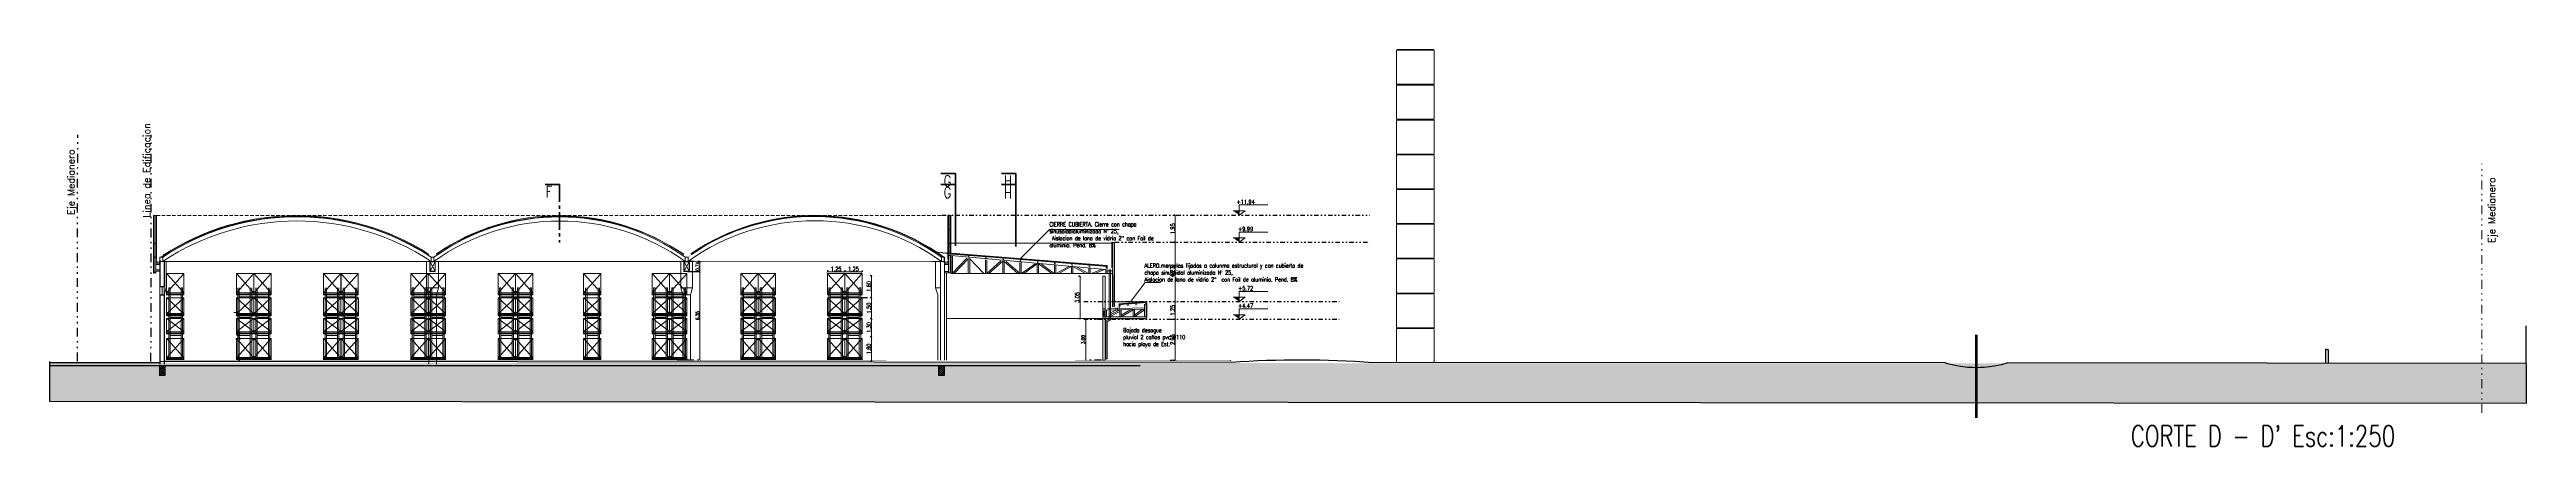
# Model space of a CAD drawing. Header units: millimetres. Extents: x 2828 to 3406, y 849 to 1266.
# Drawn here: x 2891.1 to 3069.4, y 848.8 to 877.3 of the extents above; entities that cross this region are included whole.
import ezdxf

# ---------------------------------------------------------------- set-up
doc = ezdxf.new("R2010")
doc.units = ezdxf.units.MM
doc.header["$PDMODE"] = 34
doc.header["$PDSIZE"] = -10
for name, pattern in [('CENTER', [2, 1.25, -0.25, 0.25, -0.25]), ('DASHDOT', [1, 0.5, -0.25, 0, -0.25]), ('DASHED', [19.05, 12.7, -6.35]), ('DASHED2', [0.375, 0.25, -0.125]), ('DIVIDE2', [15.875, 6.35, -3.175, 0, -3.175, 0, -3.175])]:
    doc.linetypes.add(name, pattern=pattern)
doc.layers.get('DEFPOINTS').update_dxf_attribs({"lineweight": 5})
for name, color, linetype, lineweight in [('0.05', 64, 'Continuous', 5), ('0.10', 161, 'Continuous', 9), ('0.15', 41, 'Continuous', 13), ('0.2', 4, 'Continuous', 15), ('0.20', 4, 'Continuous', 15), ('0.30', 1, 'Continuous', 25), ('arq cotas', 152, 'Continuous', 13), ('arq tex', 31, 'Continuous', 5), ('equipa cotas', 222, 'Continuous', 5), ('EQUIPAMIENTO', 4, 'Continuous', 15), ('gral texto', 70, 'Continuous', 5), ('hatch color', 26, 'Continuous', 13), ('L corte', 51, 'CENTER', 40), ('L corte 100', 83, 'CENTER', 40), ('LM', 3, 'DIVIDE2', 9), ('proy cenefa', 181, 'DASHED2', 5), ('proyecciones', 221, 'DASHED', 5)]:
    doc.layers.add(name, color=color, linetype=linetype, lineweight=lineweight)
doc.layers.add('hatch nuevo', color=7, linetype='Continuous', lineweight=13, true_color=0xff4f14)
doc.layers.add('sombrado muro nuevo', color=7, linetype='Continuous', lineweight=5, true_color=0x757575)
doc.layers.add('Niveles Finales', color=7, linetype='Continuous')
doc.styles.add('1.500', font='technic_.ttf', dxfattribs={"height": 1.5})
doc.styles.add('100', font='romans.shx', dxfattribs={"width": 0.75, "height": 0.2})
doc.styles.add('250-cts', font='romans.shx', dxfattribs={"width": 0.7, "height": 0.25})
doc.dimstyles.new('250', dxfattribs={"dimtxt": 0.3, "dimasz": 0.15, "dimexe": 0, "dimexo": 0.1, "dimgap": 0.05, "dimtad": 1, "dimzin": 0, "dimdsep": 46, "dimtxsty": '250-cts', "dimblk": 'ARCHTICK', "dimcen": 0.02, "dimclrd": 256, "dimclre": 256, "dimclrt": 256, "dimazin": 0, "dimtfac": 1, "dimtofl": 0, "dimtmove": 1, "dimatfit": 0, "dimldrblk": 'OPEN90', "dimfxl": 1, "dimtolj": 1, "dimtzin": 0, "dimlwd": -1, "dimarcsym": 0})
doc.dimstyles.new('COTA250', dxfattribs={"dimtxt": 0.3, "dimasz": 0.2, "dimexe": 0.1, "dimexo": 0.3, "dimgap": 0.09, "dimtad": 0, "dimzin": 0, "dimdsep": 46, "dimtxsty": '250-cts', "dimblk": 'OBLIQUE', "dimcen": 0.1, "dimadec": 0, "dimazin": 0, "dimtfac": 1, "dimtix": 1, "dimtmove": 2, "dimatfit": 3, "dimldrblk": 'DOTBLANK', "dimfxl": 1, "dimtolj": 1, "dimtzin": 0, "dimarcsym": 0})

# ---------------------------------------------------------------- blocks, each defined once
blk = doc.blocks.new('_ARCHTICK')
at = {"color": 0, "linetype": 'ByBlock', "const_width": 0.15}
blk.add_lwpolyline([(-0.5, -0.5), (0.5, 0.5)], dxfattribs=at)
blk = doc.blocks.new('*D608')
at = {"layer": 'DEFPOINTS', "color": 0, "transparency": 16777216}
for p in [(2950.26, 857.99), (2950.26, 857.99), (2950.26, 856.69)]:
    blk.add_point(p, dxfattribs=at)
at = {"layer": 'equipa cotas', "linetype": 'DASHDOT', "lineweight": -2, "transparency": 16777216}
for p, q in [((2950.16, 857.99), (2950.26, 857.99)), ((2950.16, 856.69), (2950.26, 856.69))]:
    blk.add_line(p, q, dxfattribs=at)
at = {"layer": 'equipa cotas', "transparency": 16777216}
blk.add_line((2950.26, 856.69), (2950.26, 857.99), dxfattribs=at)
at = {"layer": 'equipa cotas', "transparency": 16777216, "xscale": 0.15, "yscale": 0.15, "zscale": 0.15}
for p, rotation in [((2950.26, 857.99), 90), ((2950.26, 856.69), 270)]:
    blk.add_blockref('_ARCHTICK', p, dxfattribs=dict(at, rotation=rotation))
at = {"layer": 'equipa cotas', "transparency": 16777216, "insert": (2950.06, 857.34), "char_height": 0.3, "attachment_point": 5, "rotation": 90, "style": '250-cts'}
blk.add_mtext('\\A1;1.30', dxfattribs=at)
blk = doc.blocks.new('_Open90')
at = {"color": 0, "linetype": 'ByBlock', "lineweight": -2}
for p, q in [((0, 0), (-1, 0)), ((-0.5, 0.5), (0, 0)), ((0, 0), (-0.5, -0.5))]:
    blk.add_line(p, q, dxfattribs=at)
blk = doc.blocks.new('*D609')
at = {"layer": 'DEFPOINTS', "color": 0, "transparency": 16777216}
for p in [(2949.37, 859.49), (2950.26, 859.49), (2950.26, 857.99)]:
    blk.add_point(p, dxfattribs=at)
at = {"layer": 'equipa cotas', "linetype": 'DASHDOT', "lineweight": -2, "transparency": 16777216}
for p, q in [((2949.47, 859.49), (2950.26, 859.49)), ((2950.16, 857.99), (2950.26, 857.99))]:
    blk.add_line(p, q, dxfattribs=at)
at = {"layer": 'equipa cotas', "transparency": 16777216}
blk.add_line((2950.26, 857.99), (2950.26, 859.49), dxfattribs=at)
at = {"layer": 'equipa cotas', "transparency": 16777216, "xscale": 0.15, "yscale": 0.15, "zscale": 0.15}
for p, rotation in [((2950.26, 859.49), 90), ((2950.26, 857.99), 270)]:
    blk.add_blockref('_ARCHTICK', p, dxfattribs=dict(at, rotation=rotation))
at = {"layer": 'equipa cotas', "transparency": 16777216, "insert": (2950.06, 858.74), "char_height": 0.3, "attachment_point": 5, "rotation": 90, "style": '250-cts'}
blk.add_mtext('\\A1;1.50', dxfattribs=at)
blk = doc.blocks.new('*D610')
at = {"layer": 'DEFPOINTS', "color": 0, "transparency": 16777216}
for p in [(2950.26, 861.09), (2950.26, 861.09), (2950.26, 859.49)]:
    blk.add_point(p, dxfattribs=at)
at = {"layer": 'equipa cotas', "linetype": 'DASHDOT', "lineweight": -2, "transparency": 16777216}
for p, q in [((2950.16, 861.09), (2950.26, 861.09)), ((2950.16, 859.49), (2950.26, 859.49))]:
    blk.add_line(p, q, dxfattribs=at)
at = {"layer": 'equipa cotas', "transparency": 16777216}
blk.add_line((2950.26, 859.49), (2950.26, 861.09), dxfattribs=at)
at = {"layer": 'equipa cotas', "transparency": 16777216, "xscale": 0.15, "yscale": 0.15, "zscale": 0.15}
for p, rotation in [((2950.26, 861.09), 90), ((2950.26, 859.49), 270)]:
    blk.add_blockref('_ARCHTICK', p, dxfattribs=dict(at, rotation=rotation))
at = {"layer": 'equipa cotas', "transparency": 16777216, "insert": (2950.06, 860.29), "char_height": 0.3, "attachment_point": 5, "rotation": 90, "style": '250-cts'}
blk.add_mtext('\\A1;1.60', dxfattribs=at)
blk = doc.blocks.new('*D611')
at = {"layer": 'DEFPOINTS', "color": 0, "transparency": 16777216}
for p in [(2950.26, 856.69), (2950.26, 854.9), (2950.26, 854.9)]:
    blk.add_point(p, dxfattribs=at)
at = {"layer": 'equipa cotas', "linetype": 'DASHDOT', "lineweight": -2, "transparency": 16777216}
for p, q in [((2950.16, 856.69), (2950.26, 856.69)), ((2950.16, 854.9), (2950.26, 854.9))]:
    blk.add_line(p, q, dxfattribs=at)
at = {"layer": 'equipa cotas', "transparency": 16777216}
blk.add_line((2950.26, 856.69), (2950.26, 854.9), dxfattribs=at)
at = {"layer": 'equipa cotas', "transparency": 16777216, "xscale": 0.15, "yscale": 0.15, "zscale": 0.15}
for p, rotation in [((2950.26, 856.69), 90), ((2950.26, 854.9), 270)]:
    blk.add_blockref('_ARCHTICK', p, dxfattribs=dict(at, rotation=rotation))
at = {"layer": 'equipa cotas', "transparency": 16777216, "insert": (2950.06, 855.8), "char_height": 0.3, "attachment_point": 5, "rotation": 90, "style": '250-cts'}
blk.add_mtext('\\A1;1.80', dxfattribs=at)
blk = doc.blocks.new('_Oblique')
at = {"color": 0, "linetype": 'ByBlock', "lineweight": -2}
blk.add_line((-0.5, -0.5), (0.5, 0.5), dxfattribs=at)
blk = doc.blocks.new('*D962')
at = {"layer": 'DEFPOINTS', "color": 0, "transparency": 16777216}
for p in [(2904.62, 853.55), (2904.62, 853.55), (2906.67, 850.15)]:
    blk.add_point(p, dxfattribs=at)
at = {"layer": 'EQUIPAMIENTO', "color": 0, "lineweight": -2, "transparency": 16777216}
for p, q in [((2904.32, 853.55), (2904.52, 853.55)), ((2904.62, 853.55), (2904.62, 852.2)), ((2904.62, 850.15), (2904.62, 851.49)), ((2906.37, 850.15), (2904.52, 850.15))]:
    blk.add_line(p, q, dxfattribs=at)
at = {"layer": 'EQUIPAMIENTO', "color": 0, "lineweight": -2, "transparency": 16777216, "xscale": 0.2, "yscale": 0.2, "zscale": 0.2}
for p, rotation in [((2904.62, 853.55), 90), ((2904.62, 850.15), 270)]:
    blk.add_blockref('_Oblique', p, dxfattribs=dict(at, rotation=rotation))
at = {"layer": 'EQUIPAMIENTO', "color": 0, "transparency": 16777216, "insert": (2904.62, 851.85), "char_height": 0.25, "attachment_point": 5, "rotation": 90, "style": '250-cts'}
blk.add_mtext('\\A1;3.40', dxfattribs=at)
blk = doc.blocks.new('_DotBlank')
at = {"color": 0, "lineweight": -2}
blk.add_line((-0.5, 0), (-1, 0), dxfattribs=at)
blk.add_circle((0, 0), 0.5, dxfattribs=at)
blk = doc.blocks.new('pack 2')
at = {"layer": 'EQUIPAMIENTO'}
for p, q in [((1.08, 1.53), (-0.17, 1.53)), ((-0.17, 1.53), (-0.17, 0)), ((1.08, 0.15), (-0.17, 0.15)), ((1.08, 0.12), (-0.17, 0.12)), ((1.08, 0.03), (-0.17, 0.03)), ((1.08, 0), (-0.17, 0)), ((1.03, 1.49), (-0.13, 0.19)), ((-0.13, 1.49), (1.03, 0.19)), ((-0.02, 0.15), (-0.02, 0.12)), ((-0.02, 0.03), (-0.02, 0)), ((0.18, 0.15), (0.18, 0.12)), ((0.33, 0.15), (0.33, 0.12)), ((0.4, 0.03), (0.4, 0)), ((0.48, 0.15), (0.48, 0.12)), ((0.55, 0.03), (0.55, 0)), ((0.63, 0.15), (0.63, 0.12)), ((0.78, 0.15), (0.78, 0.12)), ((0.93, 0.15), (0.93, 0.12)), ((0.93, 0.03), (0.93, 0)), ((1.08, 1.53), (1.08, 0))]:
    blk.add_line(p, q, dxfattribs=at)
blk = doc.blocks.new('*D612')
at = {"layer": 'DEFPOINTS', "color": 0, "transparency": 16777216}
for p in [(2947.07, 861.56), (2947.07, 861.35), (2948.32, 861.35)]:
    blk.add_point(p, dxfattribs=at)
at = {"layer": 'equipa cotas', "linetype": 'DASHDOT', "lineweight": -2, "transparency": 16777216}
for p, q in [((2947.07, 861.46), (2947.07, 861.35)), ((2948.32, 861.45), (2948.32, 861.35))]:
    blk.add_line(p, q, dxfattribs=at)
at = {"layer": 'equipa cotas', "transparency": 16777216}
blk.add_line((2948.32, 861.35), (2947.07, 861.35), dxfattribs=at)
at = {"layer": 'equipa cotas', "transparency": 16777216, "xscale": 0.15, "yscale": 0.15, "zscale": 0.15, "rotation": 180}
blk.add_blockref('_ARCHTICK', (2947.07, 861.35), dxfattribs=at)
at = {"layer": 'equipa cotas', "transparency": 16777216, "xscale": 0.15, "yscale": 0.15, "zscale": 0.15}
blk.add_blockref('_ARCHTICK', (2948.32, 861.35), dxfattribs=at)
at = {"layer": 'equipa cotas', "transparency": 16777216, "insert": (2947.7, 861.55), "char_height": 0.3, "attachment_point": 5, "style": '250-cts'}
blk.add_mtext('\\A1;1.25', dxfattribs=at)
blk = doc.blocks.new('*D613')
at = {"layer": 'DEFPOINTS', "color": 0, "transparency": 16777216}
for p in [(2948.32, 861.56), (2949.57, 861.35), (2949.57, 861.35)]:
    blk.add_point(p, dxfattribs=at)
at = {"layer": 'equipa cotas', "linetype": 'DASHDOT', "lineweight": -2, "transparency": 16777216}
for p, q in [((2948.32, 861.46), (2948.32, 861.35)), ((2949.57, 861.45), (2949.57, 861.35))]:
    blk.add_line(p, q, dxfattribs=at)
at = {"layer": 'equipa cotas', "transparency": 16777216}
blk.add_line((2948.32, 861.35), (2949.57, 861.35), dxfattribs=at)
at = {"layer": 'equipa cotas', "transparency": 16777216, "xscale": 0.15, "yscale": 0.15, "zscale": 0.15, "rotation": 180}
blk.add_blockref('_ARCHTICK', (2948.32, 861.35), dxfattribs=at)
at = {"layer": 'equipa cotas', "transparency": 16777216, "xscale": 0.15, "yscale": 0.15, "zscale": 0.15}
blk.add_blockref('_ARCHTICK', (2949.57, 861.35), dxfattribs=at)
at = {"layer": 'equipa cotas', "transparency": 16777216, "insert": (2948.95, 861.55), "char_height": 0.3, "attachment_point": 5, "style": '250-cts'}
blk.add_mtext('\\A1;1.25', dxfattribs=at)
blk = doc.blocks.new('*D698')
at = {"layer": 'arq cotas', "linetype": 'DASHDOT', "lineweight": -2, "transparency": 16777216}
for p, q in [((2971.76, 857.95), (2972.13, 857.95)), ((2971.76, 855), (2972.13, 855))]:
    blk.add_line(p, q, dxfattribs=at)
at = {"layer": 'arq cotas', "transparency": 16777216}
blk.add_line((2972.13, 857.95), (2972.13, 855), dxfattribs=at)
at = {"layer": 'DEFPOINTS', "color": 0, "transparency": 16777216}
for p in [(2971.66, 857.95), (2971.66, 855), (2972.13, 855)]:
    blk.add_point(p, dxfattribs=at)
at = {"layer": 'arq cotas', "transparency": 16777216, "xscale": 0.15, "yscale": 0.15, "zscale": 0.15}
for p, rotation in [((2972.13, 857.95), 90), ((2972.13, 855), 270)]:
    blk.add_blockref('_ARCHTICK', p, dxfattribs=dict(at, rotation=rotation))
at = {"layer": 'arq cotas', "transparency": 16777216, "insert": (2971.93, 856.47), "char_height": 0.3, "attachment_point": 5, "rotation": 90, "style": '250-cts'}
blk.add_mtext('\\A1;2.95', dxfattribs=at)
blk = doc.blocks.new('*D699')
at = {"layer": 'arq cotas', "linetype": 'DASHDOT', "lineweight": -2, "transparency": 16777216}
for p, q in [((2972.03, 859.2), (2972.13, 859.2)), ((2972.03, 857.95), (2972.13, 857.95))]:
    blk.add_line(p, q, dxfattribs=at)
at = {"layer": 'arq cotas', "transparency": 16777216}
blk.add_line((2972.13, 857.95), (2972.13, 859.2), dxfattribs=at)
at = {"layer": 'DEFPOINTS', "color": 0, "transparency": 16777216}
for p in [(2972.13, 859.2), (2972.13, 859.2), (2972.13, 857.95)]:
    blk.add_point(p, dxfattribs=at)
at = {"layer": 'arq cotas', "transparency": 16777216, "xscale": 0.15, "yscale": 0.15, "zscale": 0.15}
for p, rotation in [((2972.13, 859.2), 90), ((2972.13, 857.95), 270)]:
    blk.add_blockref('_ARCHTICK', p, dxfattribs=dict(at, rotation=rotation))
at = {"layer": 'arq cotas', "transparency": 16777216, "insert": (2971.93, 858.58), "char_height": 0.3, "attachment_point": 5, "rotation": 90, "style": '250-cts'}
blk.add_mtext('\\A1;1.25', dxfattribs=at)
blk = doc.blocks.new('*D700')
at = {"layer": 'arq cotas', "linetype": 'DASHDOT', "lineweight": -2, "transparency": 16777216}
for p, q in [((2972.03, 863.48), (2972.13, 863.48)), ((2972.03, 859.2), (2972.13, 859.2))]:
    blk.add_line(p, q, dxfattribs=at)
at = {"layer": 'arq cotas', "transparency": 16777216}
blk.add_line((2972.13, 859.2), (2972.13, 863.48), dxfattribs=at)
at = {"layer": 'DEFPOINTS', "color": 0, "transparency": 16777216}
for p in [(2972.13, 863.48), (2972.13, 863.48), (2972.13, 859.2)]:
    blk.add_point(p, dxfattribs=at)
at = {"layer": 'arq cotas', "transparency": 16777216, "xscale": 0.15, "yscale": 0.15, "zscale": 0.15}
for p, rotation in [((2972.13, 863.48), 90), ((2972.13, 859.2), 270)]:
    blk.add_blockref('_ARCHTICK', p, dxfattribs=dict(at, rotation=rotation))
at = {"layer": 'arq cotas', "transparency": 16777216, "insert": (2971.93, 861.34), "char_height": 0.3, "attachment_point": 5, "rotation": 90, "style": '250-cts'}
blk.add_mtext('\\A1;4.27', dxfattribs=at)
blk = doc.blocks.new('*D701')
at = {"layer": 'arq cotas', "linetype": 'DASHDOT', "lineweight": -2, "transparency": 16777216}
for p, q in [((2972.03, 865.43), (2972.13, 865.43)), ((2972.03, 863.48), (2972.13, 863.48))]:
    blk.add_line(p, q, dxfattribs=at)
at = {"layer": 'arq cotas', "transparency": 16777216}
blk.add_line((2972.13, 863.48), (2972.13, 865.43), dxfattribs=at)
at = {"layer": 'DEFPOINTS', "color": 0, "transparency": 16777216}
for p in [(2972.13, 865.43), (2972.13, 865.43), (2972.13, 863.48)]:
    blk.add_point(p, dxfattribs=at)
at = {"layer": 'arq cotas', "transparency": 16777216, "xscale": 0.15, "yscale": 0.15, "zscale": 0.15}
for p, rotation in [((2972.13, 865.43), 90), ((2972.13, 863.48), 270)]:
    blk.add_blockref('_ARCHTICK', p, dxfattribs=dict(at, rotation=rotation))
at = {"layer": 'arq cotas', "transparency": 16777216, "insert": (2971.93, 864.45), "char_height": 0.3, "attachment_point": 5, "rotation": 90, "style": '250-cts'}
blk.add_mtext('\\A1;1.95', dxfattribs=at)
blk = doc.blocks.new('*D703')
at = {"layer": 'arq cotas', "linetype": 'DASHDOT', "lineweight": -2, "transparency": 16777216}
for p, q in [((2966.81, 857.95), (2965.68, 857.95)), ((2966.81, 854.99), (2965.68, 854.99))]:
    blk.add_line(p, q, dxfattribs=at)
at = {"layer": 'arq cotas', "transparency": 16777216}
blk.add_line((2965.68, 857.95), (2965.68, 854.99), dxfattribs=at)
at = {"layer": 'DEFPOINTS', "color": 0, "transparency": 16777216}
for p in [(2966.91, 857.95), (2965.68, 854.99), (2966.91, 854.99)]:
    blk.add_point(p, dxfattribs=at)
at = {"layer": 'arq cotas', "transparency": 16777216, "xscale": 0.15, "yscale": 0.15, "zscale": 0.15}
for p, rotation in [((2965.68, 857.95), 90), ((2965.68, 854.99), 270)]:
    blk.add_blockref('_ARCHTICK', p, dxfattribs=dict(at, rotation=rotation))
at = {"layer": 'arq cotas', "transparency": 16777216, "insert": (2965.5, 856.47), "char_height": 0.25, "attachment_point": 5, "rotation": 90, "style": '250-cts'}
blk.add_mtext('\\A1;3.00', dxfattribs=at)
blk = doc.blocks.new('*D704')
at = {"layer": 'arq cotas', "linetype": 'DASHDOT', "lineweight": -2, "transparency": 16777216}
for p, q in [((2965.17, 861.03), (2965.27, 861.03)), ((2965.17, 857.98), (2965.27, 857.98))]:
    blk.add_line(p, q, dxfattribs=at)
at = {"layer": 'arq cotas', "transparency": 16777216}
blk.add_line((2965.27, 857.98), (2965.27, 861.03), dxfattribs=at)
at = {"layer": 'DEFPOINTS', "color": 0, "transparency": 16777216}
for p in [(2965.27, 861.03), (2965.27, 861.03), (2965.27, 857.98)]:
    blk.add_point(p, dxfattribs=at)
at = {"layer": 'arq cotas', "transparency": 16777216, "xscale": 0.15, "yscale": 0.15, "zscale": 0.15}
for p, rotation in [((2965.27, 861.03), 90), ((2965.27, 857.98), 270)]:
    blk.add_blockref('_ARCHTICK', p, dxfattribs=dict(at, rotation=rotation))
at = {"layer": 'arq cotas', "transparency": 16777216, "insert": (2965.07, 859.5), "char_height": 0.3, "attachment_point": 5, "rotation": 90, "style": '250-cts'}
blk.add_mtext('\\A1;3.05', dxfattribs=at)
blk = doc.blocks.new('*D716')
at = {"layer": 'arq cotas', "linetype": 'DASHDOT', "lineweight": -2, "transparency": 16777216}
for p, q in [((2937.24, 861.37), (2937.89, 861.37)), ((2936.96, 855.02), (2937.89, 855.02))]:
    blk.add_line(p, q, dxfattribs=at)
at = {"layer": 'arq cotas', "transparency": 16777216}
blk.add_line((2937.89, 861.37), (2937.89, 855.02), dxfattribs=at)
at = {"layer": 'DEFPOINTS', "color": 0, "transparency": 16777216}
for p in [(2937.14, 861.37), (2936.86, 855.02), (2937.89, 855.02)]:
    blk.add_point(p, dxfattribs=at)
at = {"layer": 'arq cotas', "transparency": 16777216, "xscale": 0.15, "yscale": 0.15, "zscale": 0.15}
for p, rotation in [((2937.89, 861.37), 90), ((2937.89, 855.02), 270)]:
    blk.add_blockref('_ARCHTICK', p, dxfattribs=dict(at, rotation=rotation))
at = {"layer": 'arq cotas', "transparency": 16777216, "insert": (2937.72, 858.19), "char_height": 0.25, "attachment_point": 5, "rotation": 90, "style": '250-cts'}
blk.add_mtext('\\A1;6.35', dxfattribs=at)
blk = doc.blocks.new('*D717')
at = {"layer": 'arq cotas', "linetype": 'DASHDOT', "lineweight": -2, "transparency": 16777216}
for p, q in [((2936.99, 862.11), (2937.89, 862.11)), ((2936.99, 861.37), (2937.89, 861.37))]:
    blk.add_line(p, q, dxfattribs=at)
at = {"layer": 'arq cotas', "transparency": 16777216}
blk.add_line((2937.89, 861.37), (2937.89, 862.11), dxfattribs=at)
at = {"layer": 'DEFPOINTS', "color": 0, "transparency": 16777216}
for p in [(2936.89, 862.11), (2937.89, 862.11), (2936.89, 861.37)]:
    blk.add_point(p, dxfattribs=at)
at = {"layer": 'arq cotas', "transparency": 16777216, "xscale": 0.15, "yscale": 0.15, "zscale": 0.15}
for p, rotation in [((2937.89, 862.11), 90), ((2937.89, 861.37), 270)]:
    blk.add_blockref('_ARCHTICK', p, dxfattribs=dict(at, rotation=rotation))
at = {"layer": 'arq cotas', "transparency": 16777216, "insert": (2937.72, 861.74), "char_height": 0.25, "attachment_point": 5, "rotation": 90, "style": '250-cts'}
blk.add_mtext('\\A1;0.74', dxfattribs=at)
blk = doc.blocks.new('r')
at = {"layer": 'EQUIPAMIENTO'}
for p, q in [((2900.73, 854.609), (2899.48, 854.609)), ((2899.48, 854.609), (2899.48, 853.313)), ((2899.519, 854.577), (2900.685, 853.5)), ((2900.689, 854.577), (2899.521, 853.504)), ((2899.63, 850.145), (2899.63, 855.313)), ((2899.73, 855.313), (2899.63, 855.313)), ((2899.73, 850.145), (2899.73, 855.313)), ((2900.53, 850.145), (2900.53, 855.313)), ((2900.63, 855.313), (2900.53, 855.313)), ((2900.63, 850.145), (2900.63, 855.313)), ((2900.73, 854.609), (2900.73, 853.313)), ((2905.76, 854.609), (2904.51, 854.609)), ((2904.51, 854.609), (2904.51, 853.313)), ((2904.548, 854.577), (2905.715, 853.5)), ((2905.72, 854.577), (2904.551, 853.504)), ((2904.61, 850.145), (2904.61, 855.313)), ((2904.71, 850.145), (2904.71, 855.313)), ((2906.81, 854.813), (2904.71, 854.813)), ((2906.81, 854.678), (2904.71, 854.678)), ((2905.51, 850.145), (2905.51, 855.313)), ((2905.61, 850.145), (2905.61, 855.313)), ((2907.01, 854.609), (2905.76, 854.609)), ((2905.76, 854.609), (2905.76, 853.313)), ((2905.8, 854.577), (2906.965, 853.5)), ((2906.969, 854.577), (2905.801, 853.504)), ((2905.91, 850.145), (2905.91, 855.313)), ((2906.01, 850.145), (2906.01, 855.313)), ((2906.81, 850.145), (2906.81, 855.313)), ((2906.91, 850.145), (2906.91, 855.313)), ((2907.01, 854.609), (2907.01, 853.313)), ((2912.04, 854.609), (2910.79, 854.609)), ((2910.79, 854.609), (2910.79, 853.313)), ((2910.827, 854.577), (2911.995, 853.5)), ((2911.999, 854.577), (2910.831, 853.504)), ((2910.89, 850.145), (2910.89, 855.313)), ((2910.99, 850.145), (2910.99, 855.313)), ((2913.09, 854.813), (2910.99, 854.813)), ((2913.09, 854.678), (2910.99, 854.678)), ((2911.79, 850.145), (2911.79, 855.313)), ((2911.89, 850.145), (2911.89, 855.313)), ((2913.29, 854.609), (2912.04, 854.609)), ((2912.04, 854.609), (2912.04, 853.313)), ((2912.079, 854.577), (2913.245, 853.5)), ((2913.249, 854.577), (2912.081, 853.504)), ((2912.19, 850.145), (2912.19, 855.313)), ((2912.29, 850.145), (2912.29, 855.313)), ((2913.09, 850.145), (2913.09, 855.313)), ((2913.19, 850.145), (2913.19, 855.313)), ((2913.29, 854.609), (2913.29, 853.313)), ((2918.328, 854.609), (2917.078, 854.609)), ((2917.078, 854.609), (2917.078, 853.313)), ((2917.115, 854.577), (2918.283, 853.5)), ((2918.287, 854.577), (2917.119, 853.504)), ((2917.178, 850.145), (2917.178, 855.313)), ((2917.178, 855.313), (2917.278, 855.313)), ((2917.278, 850.145), (2917.278, 855.313)), ((2919.378, 854.813), (2917.278, 854.813)), ((2919.378, 854.678), (2917.278, 854.678)), ((2918.078, 850.145), (2918.078, 855.313)), ((2918.078, 855.313), (2918.178, 855.313)), ((2918.109, 854.945), (2918.659, 854.945)), ((2918.178, 850.145), (2918.178, 855.313)), ((2919.578, 854.609), (2918.328, 854.609)), ((2918.328, 854.609), (2918.328, 853.313)), ((2918.367, 854.577), (2919.533, 853.5)), ((2919.537, 854.577), (2918.369, 853.504)), ((2918.478, 850.145), (2918.478, 855.313)), ((2918.578, 855.313), (2918.478, 855.313)), ((2918.578, 850.145), (2918.578, 855.313)), ((2919.378, 850.145), (2919.378, 855.313)), ((2919.478, 855.313), (2919.378, 855.313)), ((2919.478, 850.145), (2919.478, 855.313)), ((2919.578, 854.609), (2919.578, 853.313)), ((2924.608, 854.609), (2923.358, 854.609)), ((2923.358, 854.609), (2923.358, 853.313)), ((2923.395, 854.577), (2924.563, 853.5)), ((2924.567, 854.577), (2923.399, 853.504)), ((2923.458, 850.145), (2923.458, 855.313)), ((2923.458, 855.313), (2923.558, 855.313)), ((2923.558, 850.145), (2923.558, 855.313)), ((2925.658, 854.813), (2923.558, 854.813)), ((2925.658, 854.678), (2923.558, 854.678)), ((2924.358, 850.145), (2924.358, 855.313)), ((2924.358, 855.313), (2924.458, 855.313)), ((2924.458, 850.145), (2924.458, 855.313)), ((2925.858, 854.609), (2924.608, 854.609)), ((2924.608, 854.609), (2924.608, 853.313)), ((2924.647, 854.577), (2925.813, 853.5)), ((2925.817, 854.577), (2924.649, 853.504)), ((2924.758, 850.145), (2924.758, 855.313)), ((2924.858, 855.313), (2924.758, 855.313)), ((2924.858, 850.145), (2924.858, 855.313)), ((2925.658, 850.145), (2925.658, 855.313)), ((2925.758, 855.313), (2925.658, 855.313)), ((2925.758, 850.145), (2925.758, 855.313)), ((2925.858, 854.609), (2925.858, 853.313)), ((2930.761, 854.609), (2929.511, 854.609)), ((2929.511, 854.609), (2929.511, 853.313)), ((2929.551, 854.577), (2930.716, 853.5)), ((2930.72, 854.577), (2929.552, 853.504)), ((2929.661, 850.145), (2929.661, 855.313)), ((2929.761, 850.145), (2929.761, 855.313)), ((2930.561, 850.145), (2930.561, 855.313)), ((2930.661, 850.145), (2930.661, 855.313)), ((2930.761, 854.609), (2930.761, 853.313)), ((2935.71, 854.609), (2934.46, 854.609)), ((2934.46, 854.609), (2934.46, 853.313)), ((2934.497, 854.577), (2935.665, 853.5)), ((2935.669, 854.577), (2934.501, 853.504)), ((2934.56, 850.145), (2934.56, 855.313)), ((2934.56, 855.313), (2934.66, 855.313)), ((2934.66, 850.145), (2934.66, 855.313)), ((2936.76, 854.813), (2934.66, 854.813)), ((2936.76, 854.678), (2934.66, 854.678)), ((2935.46, 850.145), (2935.46, 855.313)), ((2935.46, 855.313), (2935.56, 855.313)), ((2935.56, 850.145), (2935.56, 855.313)), ((2936.96, 854.609), (2935.71, 854.609)), ((2935.71, 854.609), (2935.71, 853.313)), ((2935.749, 854.577), (2936.915, 853.5)), ((2936.919, 854.577), (2935.751, 853.504)), ((2935.86, 850.145), (2935.86, 855.313)), ((2935.96, 855.313), (2935.86, 855.313)), ((2935.96, 850.145), (2935.96, 855.313)), ((2936.76, 850.145), (2936.76, 855.313)), ((2936.86, 855.313), (2936.76, 855.313)), ((2936.86, 850.145), (2936.86, 855.313)), ((2936.96, 854.609), (2936.96, 853.313)), ((2942.092, 854.609), (2940.842, 854.609)), ((2940.842, 854.609), (2940.842, 853.313)), ((2940.879, 854.577), (2942.047, 853.5)), ((2942.052, 854.577), (2940.883, 853.504)), ((2940.942, 850.145), (2940.942, 855.313)), ((2940.942, 855.313), (2941.042, 855.313)), ((2941.042, 850.145), (2941.042, 855.313)), ((2943.142, 854.813), (2941.042, 854.813)), ((2943.142, 854.678), (2941.042, 854.678)), ((2941.842, 850.145), (2941.842, 855.313)), ((2941.842, 855.313), (2941.942, 855.313)), ((2941.942, 850.145), (2941.942, 855.313)), ((2943.342, 854.609), (2942.092, 854.609)), ((2942.092, 854.609), (2942.092, 853.313)), ((2942.132, 854.577), (2943.297, 853.5)), ((2943.301, 854.577), (2942.133, 853.504)), ((2942.242, 850.145), (2942.242, 855.313)), ((2942.342, 855.313), (2942.242, 855.313)), ((2942.342, 850.145), (2942.342, 855.313)), ((2943.142, 850.145), (2943.142, 855.313)), ((2943.242, 855.313), (2943.142, 855.313)), ((2943.242, 850.145), (2943.242, 855.313)), ((2943.342, 854.609), (2943.342, 853.313)), ((2948.322, 854.609), (2947.072, 854.609)), ((2947.072, 854.609), (2947.072, 853.313)), ((2947.109, 854.577), (2948.277, 853.5)), ((2948.282, 854.577), (2947.113, 853.504)), ((2947.172, 850.145), (2947.172, 855.313)), ((2947.172, 855.313), (2947.272, 855.313)), ((2947.272, 850.145), (2947.272, 855.313)), ((2949.372, 854.813), (2947.272, 854.813)), ((2949.372, 854.678), (2947.272, 854.678)), ((2948.072, 850.145), (2948.072, 855.313)), ((2948.072, 855.313), (2948.172, 855.313)), ((2948.172, 850.145), (2948.172, 855.313)), ((2949.572, 854.609), (2948.322, 854.609)), ((2948.322, 854.609), (2948.322, 853.313)), ((2948.362, 854.577), (2949.527, 853.5)), ((2949.531, 854.577), (2948.363, 853.504)), ((2948.472, 850.145), (2948.472, 855.313)), ((2948.572, 855.313), (2948.472, 855.313)), ((2948.572, 850.145), (2948.572, 855.313)), ((2949.372, 850.145), (2949.372, 855.313)), ((2949.472, 855.313), (2949.372, 855.313)), ((2949.472, 850.145), (2949.472, 855.313)), ((2949.572, 854.609), (2949.572, 853.313)), ((2900.73, 853.463), (2899.48, 853.463)), ((2900.73, 853.433), (2899.48, 853.433)), ((2900.73, 853.343), (2899.48, 853.343)), ((2900.73, 853.313), (2899.48, 853.313)), ((2900.73, 853.111), (2899.48, 853.111)), ((2899.48, 853.111), (2899.48, 852.013)), ((2899.517, 853.081), (2900.685, 852.2)), ((2900.685, 853.081), (2899.521, 852.204)), ((2900.48, 853.313), (2899.68, 853.313)), ((2899.73, 853.313), (2900.53, 853.313)), ((2899.73, 853.313), (2900.53, 853.313)), ((2899.73, 853.178), (2900.53, 853.178)), ((2899.83, 853.463), (2899.83, 853.433)), ((2899.98, 853.463), (2899.98, 853.433)), ((2900.054, 853.343), (2900.054, 853.313)), ((2900.13, 853.463), (2900.13, 853.433)), ((2900.204, 853.343), (2900.204, 853.313)), ((2900.28, 853.463), (2900.28, 853.433)), ((2900.43, 853.463), (2900.43, 853.433)), ((2900.58, 853.463), (2900.58, 853.433)), ((2900.58, 853.343), (2900.58, 853.313)), ((2900.73, 853.111), (2900.73, 852.013)), ((2905.76, 853.463), (2904.51, 853.463)), ((2905.76, 853.433), (2904.51, 853.433)), ((2905.76, 853.343), (2904.51, 853.343)), ((2905.76, 853.313), (2904.51, 853.313)), ((2905.76, 853.111), (2904.51, 853.111)), ((2904.51, 853.111), (2904.51, 852.013)), ((2904.548, 853.081), (2905.715, 852.2)), ((2905.715, 853.081), (2904.551, 852.204)), ((2904.66, 853.463), (2904.66, 853.433)), ((2904.66, 853.343), (2904.66, 853.313)), ((2905.51, 853.313), (2904.71, 853.313)), ((2905.51, 853.313), (2904.71, 853.313)), ((2905.51, 853.178), (2904.71, 853.178)), ((2904.86, 853.463), (2904.86, 853.433)), ((2905.01, 853.463), (2905.01, 853.433)), ((2905.085, 853.343), (2905.085, 853.313)), ((2905.16, 853.463), (2905.16, 853.433)), ((2905.235, 853.343), (2905.235, 853.313)), ((2905.31, 853.463), (2905.31, 853.433)), ((2905.46, 853.463), (2905.46, 853.433)), ((2905.61, 853.463), (2905.61, 853.433)), ((2905.61, 853.343), (2905.61, 853.313)), ((2905.76, 854.411), (2905.76, 853.313)), ((2907.01, 853.463), (2905.76, 853.463)), ((2907.01, 853.433), (2905.76, 853.433)), ((2907.01, 853.343), (2905.76, 853.343)), ((2907.01, 853.313), (2905.76, 853.313)), ((2905.76, 853.111), (2905.76, 852.013)), ((2907.01, 853.111), (2905.76, 853.111)), ((2905.76, 853.111), (2905.76, 852.013)), ((2905.798, 853.081), (2906.965, 852.2)), ((2906.965, 853.081), (2905.801, 852.204)), ((2905.91, 853.463), (2905.91, 853.433)), ((2905.91, 853.343), (2905.91, 853.313)), ((2906.76, 853.313), (2905.96, 853.313)), ((2906.01, 853.313), (2906.81, 853.313)), ((2906.01, 853.313), (2906.81, 853.313)), ((2906.01, 853.178), (2906.81, 853.178)), ((2906.11, 853.463), (2906.11, 853.433)), ((2906.26, 853.463), (2906.26, 853.433)), ((2906.335, 853.343), (2906.335, 853.313)), ((2906.41, 853.463), (2906.41, 853.433)), ((2906.485, 853.343), (2906.485, 853.313)), ((2906.56, 853.463), (2906.56, 853.433)), ((2906.71, 853.463), (2906.71, 853.433)), ((2906.86, 853.463), (2906.86, 853.433)), ((2906.86, 853.343), (2906.86, 853.313)), ((2907.01, 853.111), (2907.01, 852.013)), ((2912.04, 853.463), (2910.79, 853.463)), ((2912.04, 853.433), (2910.79, 853.433)), ((2912.04, 853.343), (2910.79, 853.343)), ((2912.04, 853.313), (2910.79, 853.313)), ((2912.04, 853.111), (2910.79, 853.111)), ((2910.79, 853.111), (2910.79, 852.013)), ((2910.827, 853.081), (2911.995, 852.2)), ((2911.995, 853.081), (2910.831, 852.204)), ((2910.94, 853.463), (2910.94, 853.433)), ((2910.94, 853.343), (2910.94, 853.313)), ((2911.79, 853.313), (2910.99, 853.313)), ((2911.79, 853.313), (2910.99, 853.313)), ((2911.79, 853.178), (2910.99, 853.178)), ((2911.14, 853.463), (2911.14, 853.433)), ((2911.29, 853.463), (2911.29, 853.433)), ((2911.364, 853.343), (2911.364, 853.313)), ((2911.44, 853.463), (2911.44, 853.433)), ((2911.514, 853.343), (2911.514, 853.313)), ((2911.59, 853.463), (2911.59, 853.433)), ((2911.74, 853.463), (2911.74, 853.433)), ((2911.89, 853.463), (2911.89, 853.433)), ((2911.89, 853.343), (2911.89, 853.313)), ((2912.04, 854.411), (2912.04, 853.313)), ((2913.29, 853.463), (2912.04, 853.463)), ((2913.29, 853.433), (2912.04, 853.433)), ((2913.29, 853.343), (2912.04, 853.343)), ((2913.29, 853.313), (2912.04, 853.313)), ((2912.04, 853.111), (2912.04, 852.013)), ((2913.29, 853.111), (2912.04, 853.111)), ((2912.04, 853.111), (2912.04, 852.013)), ((2912.077, 853.081), (2913.245, 852.2)), ((2913.245, 853.081), (2912.081, 852.204)), ((2912.19, 853.463), (2912.19, 853.433)), ((2912.19, 853.343), (2912.19, 853.313)), ((2913.04, 853.313), (2912.24, 853.313)), ((2912.29, 853.313), (2913.09, 853.313)), ((2912.29, 853.313), (2913.09, 853.313)), ((2912.29, 853.178), (2913.09, 853.178)), ((2912.39, 853.463), (2912.39, 853.433)), ((2912.54, 853.463), (2912.54, 853.433)), ((2912.614, 853.343), (2912.614, 853.313)), ((2912.69, 853.463), (2912.69, 853.433)), ((2912.764, 853.343), (2912.764, 853.313)), ((2912.84, 853.463), (2912.84, 853.433)), ((2912.99, 853.463), (2912.99, 853.433)), ((2913.14, 853.463), (2913.14, 853.433)), ((2913.14, 853.343), (2913.14, 853.313)), ((2913.29, 853.111), (2913.29, 852.013)), ((2918.328, 853.463), (2917.078, 853.463)), ((2918.328, 853.433), (2917.078, 853.433)), ((2918.328, 853.343), (2917.078, 853.343)), ((2918.328, 853.313), (2917.078, 853.313)), ((2918.328, 853.111), (2917.078, 853.111)), ((2917.078, 853.111), (2917.078, 852.013)), ((2917.115, 853.081), (2918.283, 852.2)), ((2918.283, 853.081), (2917.119, 852.204)), ((2917.228, 853.463), (2917.228, 853.433)), ((2917.228, 853.343), (2917.228, 853.313)), ((2918.078, 853.313), (2917.278, 853.313)), ((2918.078, 853.313), (2917.278, 853.313)), ((2918.078, 853.178), (2917.278, 853.178)), ((2917.428, 853.463), (2917.428, 853.433)), ((2917.578, 853.463), (2917.578, 853.433)), ((2917.652, 853.343), (2917.652, 853.313)), ((2917.728, 853.463), (2917.728, 853.433)), ((2917.802, 853.343), (2917.802, 853.313)), ((2917.878, 853.463), (2917.878, 853.433)), ((2918.028, 853.463), (2918.028, 853.433)), ((2918.178, 853.463), (2918.178, 853.433)), ((2918.178, 853.343), (2918.178, 853.313)), ((2918.328, 854.411), (2918.328, 853.313)), ((2919.578, 853.463), (2918.328, 853.463)), ((2919.578, 853.433), (2918.328, 853.433)), ((2919.578, 853.343), (2918.328, 853.343)), ((2919.578, 853.313), (2918.328, 853.313)), ((2918.328, 853.111), (2918.328, 852.013)), ((2919.578, 853.111), (2918.328, 853.111)), ((2918.328, 853.111), (2918.328, 852.013)), ((2918.365, 853.081), (2919.533, 852.2)), ((2919.533, 853.081), (2918.369, 852.204)), ((2918.478, 853.463), (2918.478, 853.433)), ((2918.478, 853.343), (2918.478, 853.313)), ((2919.328, 853.313), (2918.528, 853.313)), ((2918.578, 853.313), (2919.378, 853.313)), ((2918.578, 853.313), (2919.378, 853.313)), ((2918.578, 853.178), (2919.378, 853.178)), ((2918.678, 853.463), (2918.678, 853.433)), ((2918.828, 853.463), (2918.828, 853.433)), ((2918.902, 853.343), (2918.902, 853.313)), ((2918.978, 853.463), (2918.978, 853.433)), ((2919.052, 853.343), (2919.052, 853.313)), ((2919.128, 853.463), (2919.128, 853.433)), ((2919.278, 853.463), (2919.278, 853.433)), ((2919.428, 853.463), (2919.428, 853.433)), ((2919.428, 853.343), (2919.428, 853.313)), ((2919.578, 853.111), (2919.578, 852.013)), ((2924.608, 853.463), (2923.358, 853.463)), ((2924.608, 853.433), (2923.358, 853.433)), ((2924.608, 853.343), (2923.358, 853.343)), ((2924.608, 853.313), (2923.358, 853.313)), ((2924.608, 853.111), (2923.358, 853.111)), ((2923.358, 853.111), (2923.358, 852.013)), ((2923.395, 853.081), (2924.563, 852.2)), ((2924.563, 853.081), (2923.399, 852.204)), ((2923.508, 853.463), (2923.508, 853.433)), ((2923.508, 853.343), (2923.508, 853.313)), ((2924.358, 853.313), (2923.558, 853.313)), ((2924.358, 853.313), (2923.558, 853.313)), ((2924.358, 853.178), (2923.558, 853.178)), ((2923.708, 853.463), (2923.708, 853.433)), ((2923.858, 853.463), (2923.858, 853.433)), ((2923.932, 853.343), (2923.932, 853.313)), ((2924.008, 853.463), (2924.008, 853.433)), ((2924.082, 853.343), (2924.082, 853.313)), ((2924.158, 853.463), (2924.158, 853.433)), ((2924.308, 853.463), (2924.308, 853.433)), ((2924.458, 853.463), (2924.458, 853.433)), ((2924.458, 853.343), (2924.458, 853.313)), ((2924.608, 854.411), (2924.608, 853.313)), ((2925.858, 853.463), (2924.608, 853.463)), ((2925.858, 853.433), (2924.608, 853.433)), ((2925.858, 853.343), (2924.608, 853.343)), ((2925.858, 853.313), (2924.608, 853.313)), ((2924.608, 853.111), (2924.608, 852.013)), ((2925.858, 853.111), (2924.608, 853.111)), ((2924.608, 853.111), (2924.608, 852.013)), ((2924.645, 853.081), (2925.813, 852.2)), ((2925.813, 853.081), (2924.649, 852.204)), ((2924.758, 853.463), (2924.758, 853.433)), ((2924.758, 853.343), (2924.758, 853.313)), ((2925.608, 853.313), (2924.808, 853.313)), ((2924.858, 853.313), (2925.658, 853.313)), ((2924.858, 853.313), (2925.658, 853.313)), ((2924.858, 853.178), (2925.658, 853.178)), ((2924.958, 853.463), (2924.958, 853.433)), ((2925.108, 853.463), (2925.108, 853.433)), ((2925.182, 853.343), (2925.182, 853.313)), ((2925.258, 853.463), (2925.258, 853.433)), ((2925.332, 853.343), (2925.332, 853.313)), ((2925.408, 853.463), (2925.408, 853.433)), ((2925.558, 853.463), (2925.558, 853.433)), ((2925.708, 853.463), (2925.708, 853.433)), ((2925.708, 853.343), (2925.708, 853.313)), ((2925.858, 853.111), (2925.858, 852.013)), ((2929.511, 854.411), (2929.511, 853.313)), ((2930.761, 853.463), (2929.511, 853.463)), ((2930.761, 853.433), (2929.511, 853.433)), ((2930.761, 853.343), (2929.511, 853.343)), ((2930.761, 853.313), (2929.511, 853.313)), ((2929.511, 853.111), (2929.511, 852.013)), ((2930.761, 853.111), (2929.511, 853.111)), ((2929.511, 853.111), (2929.511, 852.013)), ((2929.548, 853.081), (2930.716, 852.2)), ((2930.716, 853.081), (2929.552, 852.204)), ((2929.661, 853.463), (2929.661, 853.433)), ((2929.661, 853.343), (2929.661, 853.313)), ((2930.511, 853.313), (2929.711, 853.313)), ((2929.761, 853.313), (2930.561, 853.313)), ((2929.761, 853.313), (2930.561, 853.313)), ((2929.761, 853.178), (2930.561, 853.178)), ((2929.861, 853.463), (2929.861, 853.433)), ((2930.011, 853.463), (2930.011, 853.433)), ((2930.085, 853.343), (2930.085, 853.313)), ((2930.161, 853.463), (2930.161, 853.433)), ((2930.235, 853.343), (2930.235, 853.313)), ((2930.311, 853.463), (2930.311, 853.433)), ((2930.461, 853.463), (2930.461, 853.433)), ((2930.611, 853.463), (2930.611, 853.433)), ((2930.611, 853.343), (2930.611, 853.313)), ((2930.761, 853.111), (2930.761, 852.013)), ((2935.71, 853.463), (2934.46, 853.463)), ((2935.71, 853.433), (2934.46, 853.433)), ((2935.71, 853.343), (2934.46, 853.343)), ((2935.71, 853.313), (2934.46, 853.313)), ((2935.71, 853.111), (2934.46, 853.111)), ((2934.46, 853.111), (2934.46, 852.013)), ((2934.497, 853.081), (2935.665, 852.2)), ((2935.665, 853.081), (2934.501, 852.204)), ((2934.61, 853.463), (2934.61, 853.433)), ((2934.61, 853.343), (2934.61, 853.313)), ((2935.46, 853.313), (2934.66, 853.313)), ((2935.46, 853.313), (2934.66, 853.313)), ((2935.46, 853.178), (2934.66, 853.178)), ((2934.81, 853.463), (2934.81, 853.433)), ((2934.96, 853.463), (2934.96, 853.433)), ((2935.034, 853.343), (2935.034, 853.313)), ((2935.11, 853.463), (2935.11, 853.433)), ((2935.184, 853.343), (2935.184, 853.313)), ((2935.26, 853.463), (2935.26, 853.433)), ((2935.41, 853.463), (2935.41, 853.433)), ((2935.56, 853.463), (2935.56, 853.433)), ((2935.56, 853.343), (2935.56, 853.313)), ((2935.71, 854.411), (2935.71, 853.313)), ((2936.96, 853.463), (2935.71, 853.463)), ((2936.96, 853.433), (2935.71, 853.433)), ((2936.96, 853.343), (2935.71, 853.343)), ((2936.96, 853.313), (2935.71, 853.313)), ((2935.71, 853.111), (2935.71, 852.013)), ((2936.96, 853.111), (2935.71, 853.111)), ((2935.71, 853.111), (2935.71, 852.013)), ((2935.747, 853.081), (2936.915, 852.2)), ((2936.915, 853.081), (2935.751, 852.204)), ((2935.86, 853.463), (2935.86, 853.433)), ((2935.86, 853.343), (2935.86, 853.313)), ((2936.71, 853.313), (2935.91, 853.313)), ((2935.96, 853.313), (2936.76, 853.313)), ((2935.96, 853.313), (2936.76, 853.313)), ((2935.96, 853.178), (2936.76, 853.178)), ((2936.06, 853.463), (2936.06, 853.433)), ((2936.21, 853.463), (2936.21, 853.433)), ((2936.284, 853.343), (2936.284, 853.313)), ((2936.36, 853.463), (2936.36, 853.433)), ((2936.434, 853.343), (2936.434, 853.313)), ((2936.51, 853.463), (2936.51, 853.433)), ((2936.66, 853.463), (2936.66, 853.433)), ((2936.81, 853.463), (2936.81, 853.433)), ((2936.81, 853.343), (2936.81, 853.313)), ((2936.96, 853.111), (2936.96, 852.013)), ((2942.092, 853.463), (2940.842, 853.463)), ((2942.092, 853.433), (2940.842, 853.433)), ((2942.092, 853.343), (2940.842, 853.343)), ((2942.092, 853.313), (2940.842, 853.313)), ((2942.092, 853.111), (2940.842, 853.111)), ((2940.842, 853.111), (2940.842, 852.013)), ((2940.879, 853.081), (2942.047, 852.2)), ((2942.047, 853.081), (2940.883, 852.204)), ((2940.992, 853.463), (2940.992, 853.433)), ((2940.992, 853.343), (2940.992, 853.313)), ((2941.842, 853.313), (2941.042, 853.313)), ((2941.842, 853.313), (2941.042, 853.313)), ((2941.842, 853.178), (2941.042, 853.178)), ((2941.192, 853.463), (2941.192, 853.433)), ((2941.342, 853.463), (2941.342, 853.433)), ((2941.416, 853.343), (2941.416, 853.313)), ((2941.492, 853.463), (2941.492, 853.433)), ((2941.566, 853.343), (2941.566, 853.313)), ((2941.642, 853.463), (2941.642, 853.433)), ((2941.792, 853.463), (2941.792, 853.433)), ((2941.942, 853.463), (2941.942, 853.433)), ((2941.942, 853.343), (2941.942, 853.313)), ((2942.092, 854.411), (2942.092, 853.313)), ((2943.342, 853.463), (2942.092, 853.463)), ((2943.342, 853.433), (2942.092, 853.433)), ((2943.342, 853.343), (2942.092, 853.343)), ((2943.342, 853.313), (2942.092, 853.313)), ((2942.092, 853.111), (2942.092, 852.013)), ((2943.342, 853.111), (2942.092, 853.111)), ((2942.092, 853.111), (2942.092, 852.013)), ((2942.129, 853.081), (2943.297, 852.2)), ((2943.297, 853.081), (2942.133, 852.204)), ((2942.242, 853.463), (2942.242, 853.433)), ((2942.242, 853.343), (2942.242, 853.313)), ((2943.092, 853.313), (2942.292, 853.313)), ((2942.342, 853.313), (2943.142, 853.313)), ((2942.342, 853.313), (2943.142, 853.313)), ((2942.342, 853.178), (2943.142, 853.178)), ((2942.442, 853.463), (2942.442, 853.433)), ((2942.592, 853.463), (2942.592, 853.433)), ((2942.666, 853.343), (2942.666, 853.313)), ((2942.742, 853.463), (2942.742, 853.433)), ((2942.816, 853.343), (2942.816, 853.313)), ((2942.892, 853.463), (2942.892, 853.433)), ((2943.042, 853.463), (2943.042, 853.433)), ((2943.192, 853.463), (2943.192, 853.433)), ((2943.192, 853.343), (2943.192, 853.313)), ((2943.342, 853.111), (2943.342, 852.013)), ((2948.322, 853.463), (2947.072, 853.463)), ((2948.322, 853.433), (2947.072, 853.433)), ((2948.322, 853.343), (2947.072, 853.343)), ((2948.322, 853.313), (2947.072, 853.313)), ((2948.322, 853.111), (2947.072, 853.111)), ((2947.072, 853.111), (2947.072, 852.013)), ((2947.109, 853.081), (2948.277, 852.2)), ((2948.277, 853.081), (2947.113, 852.204)), ((2947.222, 853.463), (2947.222, 853.433)), ((2947.222, 853.343), (2947.222, 853.313)), ((2948.072, 853.313), (2947.272, 853.313)), ((2948.072, 853.313), (2947.272, 853.313)), ((2948.072, 853.178), (2947.272, 853.178)), ((2947.422, 853.463), (2947.422, 853.433)), ((2947.572, 853.463), (2947.572, 853.433)), ((2947.646, 853.343), (2947.646, 853.313)), ((2947.722, 853.463), (2947.722, 853.433)), ((2947.796, 853.343), (2947.796, 853.313)), ((2947.872, 853.463), (2947.872, 853.433)), ((2948.022, 853.463), (2948.022, 853.433)), ((2948.172, 853.463), (2948.172, 853.433)), ((2948.172, 853.343), (2948.172, 853.313)), ((2948.322, 854.411), (2948.322, 853.313)), ((2949.572, 853.463), (2948.322, 853.463)), ((2949.572, 853.433), (2948.322, 853.433)), ((2949.572, 853.343), (2948.322, 853.343)), ((2949.572, 853.313), (2948.322, 853.313)), ((2948.322, 853.111), (2948.322, 852.013)), ((2949.572, 853.111), (2948.322, 853.111)), ((2948.322, 853.111), (2948.322, 852.013)), ((2948.359, 853.081), (2949.527, 852.2)), ((2949.527, 853.081), (2948.363, 852.204)), ((2948.472, 853.463), (2948.472, 853.433)), ((2948.472, 853.343), (2948.472, 853.313)), ((2949.322, 853.313), (2948.522, 853.313)), ((2948.572, 853.313), (2949.372, 853.313)), ((2948.572, 853.313), (2949.372, 853.313)), ((2948.572, 853.178), (2949.372, 853.178)), ((2948.672, 853.463), (2948.672, 853.433)), ((2948.822, 853.463), (2948.822, 853.433)), ((2948.896, 853.343), (2948.896, 853.313)), ((2948.972, 853.463), (2948.972, 853.433)), ((2949.046, 853.343), (2949.046, 853.313)), ((2949.122, 853.463), (2949.122, 853.433)), ((2949.272, 853.463), (2949.272, 853.433)), ((2949.422, 853.463), (2949.422, 853.433)), ((2949.422, 853.343), (2949.422, 853.313)), ((2949.572, 853.111), (2949.572, 852.013)), ((2900.73, 852.163), (2899.48, 852.163)), ((2900.73, 852.133), (2899.48, 852.133)), ((2900.73, 852.043), (2899.48, 852.043)), ((2900.73, 852.013), (2899.48, 852.013)), ((2899.73, 852.013), (2900.53, 852.013)), ((2899.73, 851.878), (2900.53, 851.878)), ((2899.83, 852.163), (2899.83, 852.133)), ((2899.98, 852.163), (2899.98, 852.133)), ((2900.054, 852.043), (2900.054, 852.013)), ((2900.13, 852.163), (2900.13, 852.133)), ((2900.204, 852.043), (2900.204, 852.013)), ((2900.28, 852.163), (2900.28, 852.133)), ((2900.43, 852.163), (2900.43, 852.133)), ((2900.58, 852.163), (2900.58, 852.133)), ((2900.58, 852.043), (2900.58, 852.013)), ((2905.76, 852.163), (2904.51, 852.163)), ((2905.76, 852.133), (2904.51, 852.133)), ((2905.76, 852.043), (2904.51, 852.043)), ((2905.76, 852.013), (2904.51, 852.013)), ((2904.66, 852.163), (2904.66, 852.133)), ((2904.66, 852.043), (2904.66, 852.013)), ((2905.51, 852.013), (2904.71, 852.013)), ((2905.51, 851.878), (2904.71, 851.878)), ((2904.86, 852.163), (2904.86, 852.133)), ((2905.01, 852.163), (2905.01, 852.133)), ((2905.085, 852.043), (2905.085, 852.013)), ((2905.16, 852.163), (2905.16, 852.133)), ((2905.235, 852.043), (2905.235, 852.013)), ((2905.31, 852.163), (2905.31, 852.133)), ((2905.46, 852.163), (2905.46, 852.133)), ((2905.61, 852.163), (2905.61, 852.133)), ((2905.61, 852.043), (2905.61, 852.013)), ((2907.01, 852.163), (2905.76, 852.163)), ((2907.01, 852.133), (2905.76, 852.133)), ((2907.01, 852.043), (2905.76, 852.043)), ((2907.01, 852.013), (2905.76, 852.013)), ((2905.91, 852.163), (2905.91, 852.133)), ((2905.91, 852.043), (2905.91, 852.013)), ((2906.81, 852.013), (2905.96, 852.013)), ((2906.01, 852.013), (2906.81, 852.013)), ((2906.01, 851.878), (2906.81, 851.878)), ((2906.11, 852.163), (2906.11, 852.133)), ((2906.26, 852.163), (2906.26, 852.133)), ((2906.335, 852.043), (2906.335, 852.013)), ((2906.41, 852.163), (2906.41, 852.133)), ((2906.485, 852.043), (2906.485, 852.013)), ((2906.56, 852.163), (2906.56, 852.133)), ((2906.71, 852.163), (2906.71, 852.133)), ((2906.86, 852.163), (2906.86, 852.133)), ((2906.86, 852.043), (2906.86, 852.013)), ((2912.04, 852.163), (2910.79, 852.163)), ((2912.04, 852.133), (2910.79, 852.133)), ((2912.04, 852.043), (2910.79, 852.043)), ((2912.04, 852.013), (2910.79, 852.013)), ((2910.94, 852.163), (2910.94, 852.133)), ((2910.94, 852.043), (2910.94, 852.013)), ((2911.79, 852.013), (2910.99, 852.013)), ((2911.79, 851.878), (2910.99, 851.878)), ((2911.14, 852.163), (2911.14, 852.133)), ((2911.29, 852.163), (2911.29, 852.133)), ((2911.364, 852.043), (2911.364, 852.013)), ((2911.44, 852.163), (2911.44, 852.133)), ((2911.514, 852.043), (2911.514, 852.013)), ((2911.59, 852.163), (2911.59, 852.133)), ((2911.74, 852.163), (2911.74, 852.133)), ((2911.89, 852.163), (2911.89, 852.133)), ((2911.89, 852.043), (2911.89, 852.013)), ((2913.29, 852.163), (2912.04, 852.163)), ((2913.29, 852.133), (2912.04, 852.133)), ((2913.29, 852.043), (2912.04, 852.043)), ((2913.29, 852.013), (2912.04, 852.013)), ((2912.19, 852.163), (2912.19, 852.133)), ((2912.19, 852.043), (2912.19, 852.013)), ((2913.09, 852.013), (2912.24, 852.013)), ((2912.29, 852.013), (2913.09, 852.013)), ((2912.29, 851.878), (2913.09, 851.878)), ((2912.39, 852.163), (2912.39, 852.133)), ((2912.54, 852.163), (2912.54, 852.133)), ((2912.614, 852.043), (2912.614, 852.013)), ((2912.69, 852.163), (2912.69, 852.133)), ((2912.764, 852.043), (2912.764, 852.013)), ((2912.84, 852.163), (2912.84, 852.133)), ((2912.99, 852.163), (2912.99, 852.133)), ((2913.14, 852.163), (2913.14, 852.133)), ((2913.14, 852.043), (2913.14, 852.013)), ((2918.328, 852.163), (2917.078, 852.163)), ((2918.328, 852.133), (2917.078, 852.133)), ((2918.328, 852.043), (2917.078, 852.043)), ((2918.328, 852.013), (2917.078, 852.013)), ((2917.228, 852.163), (2917.228, 852.133)), ((2917.228, 852.043), (2917.228, 852.013)), ((2918.078, 852.013), (2917.278, 852.013)), ((2918.078, 851.878), (2917.278, 851.878)), ((2917.428, 852.163), (2917.428, 852.133)), ((2917.578, 852.163), (2917.578, 852.133)), ((2917.652, 852.043), (2917.652, 852.013)), ((2917.728, 852.163), (2917.728, 852.133)), ((2917.802, 852.043), (2917.802, 852.013)), ((2917.878, 852.163), (2917.878, 852.133)), ((2918.028, 852.163), (2918.028, 852.133)), ((2918.178, 852.163), (2918.178, 852.133)), ((2918.178, 852.043), (2918.178, 852.013)), ((2919.578, 852.163), (2918.328, 852.163)), ((2919.578, 852.133), (2918.328, 852.133)), ((2919.578, 852.043), (2918.328, 852.043)), ((2919.578, 852.013), (2918.328, 852.013)), ((2918.478, 852.163), (2918.478, 852.133)), ((2918.478, 852.043), (2918.478, 852.013)), ((2919.378, 852.013), (2918.528, 852.013)), ((2918.578, 852.013), (2919.378, 852.013)), ((2918.578, 851.878), (2919.378, 851.878)), ((2918.678, 852.163), (2918.678, 852.133)), ((2918.828, 852.163), (2918.828, 852.133)), ((2918.902, 852.043), (2918.902, 852.013)), ((2918.978, 852.163), (2918.978, 852.133)), ((2919.052, 852.043), (2919.052, 852.013)), ((2919.128, 852.163), (2919.128, 852.133)), ((2919.278, 852.163), (2919.278, 852.133)), ((2919.428, 852.163), (2919.428, 852.133)), ((2919.428, 852.043), (2919.428, 852.013)), ((2924.608, 852.163), (2923.358, 852.163)), ((2924.608, 852.133), (2923.358, 852.133)), ((2924.608, 852.043), (2923.358, 852.043)), ((2924.608, 852.013), (2923.358, 852.013)), ((2923.508, 852.163), (2923.508, 852.133)), ((2923.508, 852.043), (2923.508, 852.013)), ((2924.358, 852.013), (2923.558, 852.013)), ((2924.358, 851.878), (2923.558, 851.878)), ((2923.708, 852.163), (2923.708, 852.133)), ((2923.858, 852.163), (2923.858, 852.133)), ((2923.932, 852.043), (2923.932, 852.013)), ((2924.008, 852.163), (2924.008, 852.133)), ((2924.082, 852.043), (2924.082, 852.013)), ((2924.158, 852.163), (2924.158, 852.133)), ((2924.308, 852.163), (2924.308, 852.133)), ((2924.458, 852.163), (2924.458, 852.133)), ((2924.458, 852.043), (2924.458, 852.013)), ((2925.858, 852.163), (2924.608, 852.163)), ((2925.858, 852.133), (2924.608, 852.133)), ((2925.858, 852.043), (2924.608, 852.043)), ((2925.858, 852.013), (2924.608, 852.013)), ((2924.758, 852.163), (2924.758, 852.133)), ((2924.758, 852.043), (2924.758, 852.013)), ((2925.658, 852.013), (2924.808, 852.013)), ((2924.858, 852.013), (2925.658, 852.013)), ((2924.858, 851.878), (2925.658, 851.878)), ((2924.958, 852.163), (2924.958, 852.133)), ((2925.108, 852.163), (2925.108, 852.133)), ((2925.182, 852.043), (2925.182, 852.013)), ((2925.258, 852.163), (2925.258, 852.133)), ((2925.332, 852.043), (2925.332, 852.013)), ((2925.408, 852.163), (2925.408, 852.133)), ((2925.558, 852.163), (2925.558, 852.133)), ((2925.708, 852.163), (2925.708, 852.133)), ((2925.708, 852.043), (2925.708, 852.013)), ((2930.761, 852.163), (2929.511, 852.163)), ((2930.761, 852.133), (2929.511, 852.133)), ((2930.761, 852.043), (2929.511, 852.043)), ((2930.761, 852.013), (2929.511, 852.013)), ((2929.661, 852.163), (2929.661, 852.133)), ((2929.661, 852.043), (2929.661, 852.013)), ((2930.561, 852.013), (2929.711, 852.013)), ((2929.761, 852.013), (2930.561, 852.013)), ((2929.761, 851.878), (2930.561, 851.878)), ((2929.861, 852.163), (2929.861, 852.133)), ((2930.011, 852.163), (2930.011, 852.133)), ((2930.085, 852.043), (2930.085, 852.013)), ((2930.161, 852.163), (2930.161, 852.133)), ((2930.235, 852.043), (2930.235, 852.013)), ((2930.311, 852.163), (2930.311, 852.133)), ((2930.461, 852.163), (2930.461, 852.133)), ((2930.611, 852.163), (2930.611, 852.133)), ((2930.611, 852.043), (2930.611, 852.013)), ((2935.71, 852.163), (2934.46, 852.163)), ((2935.71, 852.133), (2934.46, 852.133)), ((2935.71, 852.043), (2934.46, 852.043)), ((2935.71, 852.013), (2934.46, 852.013)), ((2934.61, 852.163), (2934.61, 852.133)), ((2934.61, 852.043), (2934.61, 852.013)), ((2935.46, 852.013), (2934.66, 852.013)), ((2935.46, 851.878), (2934.66, 851.878)), ((2934.81, 852.163), (2934.81, 852.133)), ((2934.96, 852.163), (2934.96, 852.133)), ((2935.034, 852.043), (2935.034, 852.013)), ((2935.11, 852.163), (2935.11, 852.133)), ((2935.184, 852.043), (2935.184, 852.013)), ((2935.26, 852.163), (2935.26, 852.133)), ((2935.41, 852.163), (2935.41, 852.133)), ((2935.56, 852.163), (2935.56, 852.133)), ((2935.56, 852.043), (2935.56, 852.013)), ((2936.96, 852.163), (2935.71, 852.163)), ((2936.96, 852.133), (2935.71, 852.133)), ((2936.96, 852.043), (2935.71, 852.043)), ((2936.96, 852.013), (2935.71, 852.013)), ((2935.86, 852.163), (2935.86, 852.133)), ((2935.86, 852.043), (2935.86, 852.013)), ((2936.76, 852.013), (2935.91, 852.013)), ((2935.96, 852.013), (2936.76, 852.013)), ((2935.96, 851.878), (2936.76, 851.878)), ((2936.06, 852.163), (2936.06, 852.133)), ((2936.21, 852.163), (2936.21, 852.133)), ((2936.284, 852.043), (2936.284, 852.013)), ((2936.36, 852.163), (2936.36, 852.133)), ((2936.434, 852.043), (2936.434, 852.013)), ((2936.51, 852.163), (2936.51, 852.133)), ((2936.66, 852.163), (2936.66, 852.133)), ((2936.81, 852.163), (2936.81, 852.133)), ((2936.81, 852.043), (2936.81, 852.013)), ((2942.092, 852.163), (2940.842, 852.163)), ((2942.092, 852.133), (2940.842, 852.133)), ((2942.092, 852.043), (2940.842, 852.043)), ((2942.092, 852.013), (2940.842, 852.013)), ((2940.992, 852.163), (2940.992, 852.133)), ((2940.992, 852.043), (2940.992, 852.013)), ((2941.842, 852.013), (2941.042, 852.013)), ((2941.842, 851.878), (2941.042, 851.878)), ((2941.192, 852.163), (2941.192, 852.133)), ((2941.342, 852.163), (2941.342, 852.133)), ((2941.416, 852.043), (2941.416, 852.013)), ((2941.492, 852.163), (2941.492, 852.133)), ((2941.566, 852.043), (2941.566, 852.013)), ((2941.642, 852.163), (2941.642, 852.133)), ((2941.792, 852.163), (2941.792, 852.133)), ((2941.942, 852.163), (2941.942, 852.133)), ((2941.942, 852.043), (2941.942, 852.013)), ((2943.342, 852.163), (2942.092, 852.163)), ((2943.342, 852.133), (2942.092, 852.133)), ((2943.342, 852.043), (2942.092, 852.043)), ((2943.342, 852.013), (2942.092, 852.013)), ((2942.242, 852.163), (2942.242, 852.133)), ((2942.242, 852.043), (2942.242, 852.013)), ((2943.142, 852.013), (2942.292, 852.013)), ((2942.342, 852.013), (2943.142, 852.013)), ((2942.342, 851.878), (2943.142, 851.878)), ((2942.442, 852.163), (2942.442, 852.133)), ((2942.592, 852.163), (2942.592, 852.133)), ((2942.666, 852.043), (2942.666, 852.013)), ((2942.742, 852.163), (2942.742, 852.133)), ((2942.816, 852.043), (2942.816, 852.013)), ((2942.892, 852.163), (2942.892, 852.133)), ((2943.042, 852.163), (2943.042, 852.133)), ((2943.192, 852.163), (2943.192, 852.133)), ((2943.192, 852.043), (2943.192, 852.013)), ((2948.322, 852.163), (2947.072, 852.163)), ((2948.322, 852.133), (2947.072, 852.133)), ((2948.322, 852.043), (2947.072, 852.043)), ((2948.322, 852.013), (2947.072, 852.013)), ((2947.222, 852.163), (2947.222, 852.133)), ((2947.222, 852.043), (2947.222, 852.013)), ((2948.072, 852.013), (2947.272, 852.013)), ((2948.072, 851.878), (2947.272, 851.878)), ((2947.422, 852.163), (2947.422, 852.133)), ((2947.572, 852.163), (2947.572, 852.133)), ((2947.646, 852.043), (2947.646, 852.013)), ((2947.722, 852.163), (2947.722, 852.133)), ((2947.796, 852.043), (2947.796, 852.013)), ((2947.872, 852.163), (2947.872, 852.133)), ((2948.022, 852.163), (2948.022, 852.133)), ((2948.172, 852.163), (2948.172, 852.133)), ((2948.172, 852.043), (2948.172, 852.013)), ((2949.572, 852.163), (2948.322, 852.163)), ((2949.572, 852.133), (2948.322, 852.133)), ((2949.572, 852.043), (2948.322, 852.043)), ((2949.572, 852.013), (2948.322, 852.013)), ((2948.472, 852.163), (2948.472, 852.133)), ((2948.472, 852.043), (2948.472, 852.013)), ((2949.372, 852.013), (2948.522, 852.013)), ((2948.572, 852.013), (2949.372, 852.013)), ((2948.572, 851.878), (2949.372, 851.878)), ((2948.672, 852.163), (2948.672, 852.133)), ((2948.822, 852.163), (2948.822, 852.133)), ((2948.896, 852.043), (2948.896, 852.013)), ((2948.972, 852.163), (2948.972, 852.133)), ((2949.046, 852.043), (2949.046, 852.013)), ((2949.122, 852.163), (2949.122, 852.133)), ((2949.272, 852.163), (2949.272, 852.133)), ((2949.422, 852.163), (2949.422, 852.133)), ((2949.422, 852.043), (2949.422, 852.013))]:
    blk.add_line(p, q, dxfattribs=at)
at = {"layer": 'EQUIPAMIENTO', "xscale": -1}
for p in [(2900.558, 854.813), (2906.838, 854.813), (2913.118, 854.813), (2919.406, 854.813), (2925.686, 854.813), (2930.589, 854.813), (2936.788, 854.813), (2943.17, 854.813), (2949.4, 854.813), (2900.558, 850.145), (2906.838, 850.145), (2913.118, 850.145), (2919.406, 850.145), (2925.686, 850.145), (2930.589, 850.145), (2936.788, 850.145), (2943.17, 850.145), (2949.4, 850.145)]:
    blk.add_blockref('pack 2', p, dxfattribs=at)
at = {"layer": 'EQUIPAMIENTO'}
for p in [(2904.682, 854.813), (2910.962, 854.813), (2917.25, 854.813), (2923.53, 854.813), (2934.632, 854.813), (2941.014, 854.813), (2947.244, 854.813), (2904.682, 850.145), (2910.962, 850.145), (2917.25, 850.145), (2923.53, 850.145), (2934.632, 850.145), (2941.014, 850.145), (2947.244, 850.145)]:
    blk.add_blockref('pack 2', p, dxfattribs=at)
dim = blk.add_linear_dim(base=(2904.621, 853.545), p1=(2906.666, 850.145), p2=(2904.621, 853.545), angle=90, dimstyle='COTA250', dxfattribs=at)
dim.commit()
dim.dimension.update_dxf_attribs({"geometry": '*D962', "text_midpoint": (2904.621, 851.845)})

msp = doc.modelspace()

# ---------------------------------------------------------------- hatches: boundary and pattern name
at = {"layer": '0.10'}
h = msp.add_hatch(dxfattribs=at)
h.set_pattern_fill('ANSI31', color=256, scale=0.03)
h.set_pattern_definition([(45, (2964.15855, 651.91396), (-0.06735192, 0.06735192), [])])
h.paths.add_polyline_path([(2899.36, 854.597), (2898.96, 854.597), (2898.96, 853.897), (2899.36, 853.897)])
h = msp.add_hatch(dxfattribs=at)
h.set_pattern_fill('ANSI31', color=256, scale=0.03)
h.set_pattern_definition([(45, (3020.2765, 651.91396), (-0.06735192, 0.06735192), [])])
h.paths.add_polyline_path([(2955.478, 854.597), (2955.078, 854.597), (2955.078, 853.897), (2955.478, 853.897)])
at = {"layer": '0.20'}
h = msp.add_hatch(dxfattribs=at)
h.set_pattern_fill('ANSI31', color=256, scale=0.01, style=0)
h.set_pattern_definition([(45, (3.668533, 4.00015), (-0.0224506403, 0.0224506403), [])])
edge = h.paths.add_edge_path()
edge.add_line((2956.016, 862.678), (2967.23, 861.791))
edge.add_line((2967.23, 861.791), (2967.23, 861.742))
edge.add_line((2967.23, 861.742), (2959.583, 862.352))
edge.add_line((2959.583, 862.352), (2956.015, 862.627))
edge.add_line((2956.015, 862.627), (2954.746, 862.778))
h = msp.add_hatch(dxfattribs=at)
h.set_pattern_fill('ANSI31', color=256, scale=0.01, style=0)
h.set_pattern_definition([(45, (10.790625, 1.243418), (-0.0224506403, 0.0224506403), [])])
h.paths.add_polyline_path([(2970.005, 859.138), (2970.001, 859.184), (2968.095, 859.034), (2968.095, 858.985)])
at = {"layer": 'arq cotas'}
h = msp.add_hatch(color=256, dxfattribs=at)
h.dxf.hatch_style = 1
h.paths.add_polyline_path([(2976.732, 865.422), (2976.732, 865.733), (2976.309, 865.733)])
h = msp.add_hatch(color=256, dxfattribs=at)
h.dxf.hatch_style = 1
h.paths.add_polyline_path([(2976.732, 863.475), (2976.732, 863.786), (2976.309, 863.786)])
h = msp.add_hatch(color=256, dxfattribs=at)
h.dxf.hatch_style = 1
h.paths.add_polyline_path([(2976.732, 859.2), (2976.732, 859.511), (2976.309, 859.511)])
h = msp.add_hatch(color=256, dxfattribs=at)
h.dxf.hatch_style = 1
h.paths.add_polyline_path([(2976.732, 857.95), (2976.732, 858.261), (2976.309, 858.261)])
at = {"layer": 'hatch color', "true_color": 0x696969}
h = msp.add_hatch(dxfattribs=at)
h.set_pattern_fill('EARTH', color=251, scale=0.07, angle=315, style=0)
h.set_pattern_definition([(45, (2726.93052, 1345.22013), (9e-16, 0.62861793), [0.4445, -0.4445]), (45, (2726.81266, 1345.338), (9e-16, 0.62861793), [0.4445, -0.4445]), (45, (2726.6948, 1345.45586), (9e-16, 0.62861793), [0.4445, -0.4445]), (135, (2726.6948, 1345.53444), (-0.62861793, 9e-16), [0.4445, -0.4445]), (135, (2726.81266, 1345.6523), (-0.62861793, 9e-16), [0.4445, -0.4445]), (135, (2726.93052, 1345.77017), (-0.62861793, 9e-16), [0.4445, -0.4445])])
h.paths.add_polyline_path([(2891.05, 854.792), (2891.05, 852.046), (3069.445, 851.905), (3069.445, 854.756)])
at = {"layer": 'sombrado muro nuevo'}
h = msp.add_hatch(dxfattribs=at)
h.set_pattern_fill('ANSI31', color=256, scale=0.01, angle=270)
h.set_pattern_definition([(315, (0.001277, -55.2593), (0.0224506403, 0.0224506403), [])])
h.paths.add_polyline_path([(2970.035, 858.051), (2970.075, 858.051), (2970.075, 859.097), (2970.035, 859.097)])
h = msp.add_hatch(dxfattribs=at)
h.set_pattern_fill('ANSI31', color=256, scale=0.01, angle=-90)
h.set_pattern_definition([(45, (2842.590454, 979.283396), (-0.0224506403, 0.0224506403), [])])
h.paths.add_polyline_path([(2967.062, 857.956), (2967.062, 857.996), (2970.021, 857.996), (2970.021, 857.956)])

# ---------------------------------------------------------------- linework, layer by layer
at = {"linetype": 'DIVIDE2', "ltscale": 0.1}
for p, q in [((2893.065, 854.896), (2893.078, 871.197)), ((2898.357, 854.891), (2898.37, 871.197))]:
    msp.add_line(p, q, dxfattribs=at)
at = {"linetype": 'DIVIDE2', "ltscale": 0.05}
for p, q in [((2955.306, 865.425), (2986.147, 865.425)), ((2967.77, 863.475), (2986.147, 863.475)), ((2965.548, 859.2), (2983.924, 859.2)), ((2965.548, 857.95), (2983.924, 857.95))]:
    msp.add_line(p, q, dxfattribs=at)
at = {"layer": '0.05'}
for p, q in [((2898.532, 861.256), (2898.532, 865.396)), ((2898.532, 861.256), (2898.532, 865.396)), ((2898.534, 865.396), (2898.584, 865.396)), ((2898.703, 865.396), (2898.756, 865.396)), ((2898.754, 865.396), (2898.754, 862.227)), ((2955.745, 865.396), (2955.745, 862.227)), ((2955.745, 865.396), (2955.795, 865.396)), ((2955.914, 865.396), (2955.967, 865.396)), ((2955.967, 862.684), (2955.967, 865.416)), ((2955.967, 862.778), (2955.967, 865.396)), ((2917.96, 862.097), (2899.004, 862.097)), ((2899.454, 862.097), (2899.454, 860.197)), ((2917.96, 862.097), (2918.81, 862.097)), ((2918.814, 862.077), (2918.454, 861.387)), ((2918.454, 862.077), (2918.814, 861.387)), ((2936.263, 862.097), (2918.81, 862.097)), ((2936.263, 862.097), (2937.113, 862.097)), ((2937.116, 862.077), (2936.756, 861.387)), ((2936.756, 862.077), (2937.116, 861.387)), ((2936.872, 862.107), (2955.245, 862.097)), ((2954.616, 862.097), (2955.311, 862.097)), ((2954.616, 862.097), (2955.316, 862.097)), ((2954.871, 862.097), (2954.871, 860.197)), ((2955.967, 863.417), (2967.594, 863.417)), ((2898.532, 861.256), (2898.582, 861.256)), ((2899.004, 860.297), (2899.004, 859.697)), ((2899.154, 859.697), (2899.154, 860.297)), ((2899.174, 859.697), (2899.174, 860.297)), ((2899.304, 860.297), (2899.304, 859.697)), ((2899.454, 860.197), (2899.304, 859.697)), ((2954.871, 860.897), (2954.871, 860.197)), ((2954.871, 860.197), (2955.021, 859.697)), ((2954.871, 860.197), (2955.227, 860.197)), ((2954.871, 860.196), (2955.021, 859.696)), ((2954.871, 860.196), (2955.227, 860.196)), ((2955.021, 859.696), (2955.021, 855)), ((2970.075, 859.197, 98.85), (2967.762, 859.197)), ((2966.915, 857.98, -303.628), (2955.653, 857.98, 79.852)), ((2967.125, 857.81), (2967.125, 855.095)), ((2967.235, 857.747), (2967.235, 855.094)), ((2936.263, 854.997), (2937.113, 854.997)), ((2967.235, 855.094), (2967.125, 855.095))]:
    msp.add_line(p, q, dxfattribs=at)
at = {"layer": '0.05', "ltscale": 3}
for p, q in [((2967.603, 863.467), (2967.723, 863.467)), ((2967.603, 863.467), (2967.723, 863.467)), ((2967.603, 863.467), (2967.723, 863.467)), ((2967.602, 861.079), (2967.602, 861.049)), ((2967.603, 861.63), (2967.603, 861.623)), ((2967.603, 861.583), (2967.603, 861.025)), ((2967.722, 858.873, 202.333), (2967.722, 858.866, 202.333)), ((2967.723, 858.868, 202.333), (2967.723, 858.839, 202.333))]:
    msp.add_line(p, q, dxfattribs=at)
at = {"layer": '0.05', "color": 8, "true_color": 0x7d7d7d}
for p, q in [((2899.454, 862.097), (2899.203, 862.097)), ((2918.209, 862.097), (2919.059, 862.097)), ((2918.209, 860.197), (2918.209, 862.097)), ((2919.059, 860.197), (2919.059, 862.097)), ((2936.511, 862.097), (2937.361, 862.097)), ((2936.511, 862.097), (2936.511, 860.197)), ((2937.361, 862.097), (2937.361, 860.197)), ((2918.209, 860.197), (2918.359, 859.697)), ((2919.059, 860.197), (2918.209, 860.197)), ((2918.909, 859.697), (2919.059, 860.197)), ((2936.511, 860.197), (2936.661, 859.697)), ((2937.361, 860.197), (2936.511, 860.197)), ((2937.211, 859.697), (2937.361, 860.197)), ((2918.11, 859.697), (2918.66, 859.697)), ((2918.359, 859.697), (2918.359, 858.006)), ((2918.359, 859.697), (2918.909, 859.697)), ((2918.909, 859.697), (2918.909, 858.506)), ((2918.909, 858.506), (2918.909, 854.697)), ((2936.413, 859.697), (2936.963, 859.697)), ((2936.413, 859.697), (2936.963, 859.697)), ((2936.661, 859.697), (2936.661, 858.506)), ((2936.661, 859.697), (2937.211, 859.697)), ((2936.661, 858.506), (2936.661, 854.977)), ((2937.211, 859.697), (2937.211, 858.506)), ((2937.211, 858.506), (2937.211, 854.977)), ((2918.359, 858.006), (2918.359, 854.697))]:
    msp.add_line(p, q, dxfattribs=at)
at = {"layer": '0.05', "color": 8, "true_color": 0x6e6e6e}
msp.add_line((2955.652, 861.271), (2955.652, 860.997), dxfattribs=at)
at = {"layer": '0.05'}
for points in [[(2955.653, 855), (2955.653, 861.025)], [(2967.363, 857.948), (2967.363, 861.203), (2967.363, 861.203), (2967.363, 861.508)], [(2967.473, 861.508), (2967.473, 861.313), (2967.473, 861.313), (2967.473, 857.885)], [(2967.363, 858.118), (2967.363, 857.948), (2967.125, 857.81)], [(2967.473, 858.118), (2967.473, 857.885), (2967.235, 857.747)]]:
    msp.add_lwpolyline(points, dxfattribs=at)
for points in [[(2966.915, 861.025), (2967.075, 861.025), (2967.074, 854.995), (2966.914, 854.995)], [(2967.075, 857.781), (2967.075, 857.781)], [(2967.075, 857.654), (2967.075, 857.654)]]:
    msp.add_lwpolyline(points, close=True, dxfattribs=at)
at = {"layer": '0.05', "elevation": 202.333}
for points in [[(2967.852, 858.751), (2967.852, 858.586), (2967.473, 858.391)], [(2967.962, 858.751), (2967.962, 858.518), (2967.473, 858.267)]]:
    msp.add_lwpolyline(points, dxfattribs=at)
at = {"layer": '0.10'}
for p, q in [((2899.161, 862.454), (2899.141, 862.485)), ((2918.343, 862.627), (2918.315, 862.586)), ((2918.534, 862.098), (2918.534, 862.398)), ((2918.534, 862.398), (2918.734, 862.398)), ((2918.534, 862.097), (2918.534, 862.397)), ((2918.534, 862.397), (2918.734, 862.397)), ((2918.734, 862.098), (2918.734, 862.398)), ((2918.734, 862.097), (2918.734, 862.397)), ((2918.926, 862.627), (2918.954, 862.586)), ((2918.926, 862.627), (2918.954, 862.586)), ((2936.714, 862.588), (2936.673, 862.534)), ((2936.836, 862.097), (2936.836, 862.397)), ((2936.837, 862.397), (2937.037, 862.397)), ((2937.036, 862.097), (2937.036, 862.397)), ((2937.259, 862.646), (2937.286, 862.604)), ((2955.227, 862.097), (2955.227, 855)), ((2955.307, 862.495), (2955.318, 862.52)), ((2955.495, 862.397), (2955.495, 862.197)), ((2955.5, 862.197), (2955.5, 855)), ((2956.083, 861.226), (2956.083, 862.507)), ((2957.223, 861.226), (2957.222, 862.314)), ((2957.323, 861.226), (2957.322, 862.306)), ((2958.462, 861.226), (2958.462, 862.216)), ((2958.562, 861.226), (2958.562, 862.208)), ((2959.701, 861.226), (2959.701, 862.117)), ((2959.801, 861.226), (2959.801, 862.109)), ((2960.938, 861.226), (2960.938, 862.018)), ((2961.038, 861.226), (2961.038, 862.01)), ((2962.179, 861.226), (2962.179, 861.919)), ((2962.279, 861.226), (2962.279, 861.911)), ((2963.419, 861.226), (2963.419, 861.82)), ((2963.519, 861.226), (2963.519, 861.812)), ((2964.658, 861.226), (2964.658, 861.721)), ((2964.758, 861.226), (2964.758, 861.713)), ((2965.897, 861.226), (2965.897, 861.623)), ((2965.997, 861.226), (2965.997, 861.615)), ((2967.133, 861.524), (2967.133, 861.226)), ((2967.233, 861.408), (2967.233, 861.226)), ((2967.075, 858.68), (2967.075, 858.099)), ((2969.915, 858.658, 371.124), (2967.076, 858.586, 183.081)), ((2967.175, 858.588, 292.126), (2967.175, 858.111, 292.126)), ((2969.915, 858.761, 368.037), (2967.257, 858.685, 202.047)), ((2968.142, 858.6, -0.287), (2967.362, 858.211, 7.462)), ((2968.142, 858.488, 0.156), (2967.384, 858.111, 7.681)), ((2968.142, 858.111, -0.287), (2968.142, 858.6, -0.287)), ((2968.926, 858.633, 104.169), (2968.242, 858.227, 6.976)), ((2969.087, 858.613, 119.88), (2968.242, 858.111, -0.287)), ((2968.242, 858.111, -0.287), (2968.242, 858.608, -0.287)), ((2969.087, 858.111, 119.88), (2969.087, 858.637, 119.88)), ((2969.775, 858.655, 109.318), (2969.187, 858.225, 25.64)), ((2969.187, 858.111, 119.88), (2969.187, 858.64, 119.88)), ((2969.915, 858.621, 121.895), (2969.187, 858.109, 18.378)), ((2970.005, 859.135, 404.667), (2970.001, 859.184, 202.333)), ((2899.304, 857.097), (2899.304, 854.697))]:
    msp.add_line(p, q, dxfattribs=at)
at = {"layer": '0.10', "color": 251, "true_color": 0x696969}
msp.add_line((2988.909, 859.822), (2988.909, 859.772), dxfattribs=at)
at = {"layer": '0.10'}
for points in [[(2988.071, 874.84), (2990.771, 874.84), (2990.771, 877.29), (2988.071, 877.29)], [(2988.121, 877.29), (2990.721, 877.29), (2990.721, 877.34), (2988.121, 877.34)], [(2988.071, 872.322), (2990.771, 872.322), (2990.771, 874.772), (2988.071, 874.772)], [(2988.121, 874.772), (2990.721, 874.772), (2990.721, 874.822), (2988.121, 874.822)], [(2988.071, 869.822), (2990.771, 869.822), (2990.771, 872.272), (2988.071, 872.272)], [(2988.121, 872.272), (2990.721, 872.272), (2990.721, 872.322), (2988.121, 872.322)], [(2988.071, 867.322), (2990.771, 867.322), (2990.771, 869.772), (2988.071, 869.772)], [(2988.071, 864.822), (2990.771, 864.822), (2990.771, 867.272), (2988.071, 867.272)], [(2988.121, 867.272), (2990.721, 867.272), (2990.721, 867.322), (2988.121, 867.322)], [(2988.071, 862.322), (2990.771, 862.322), (2990.771, 864.772), (2988.071, 864.772)], [(2988.121, 864.772), (2990.721, 864.772), (2990.721, 864.822), (2988.121, 864.822)], [(2967.603, 861.408), (2967.603, 861.226), (2955.983, 861.226), (2955.983, 862.516), (2967.133, 861.524), (2967.133, 861.408)], [(2988.071, 859.822), (2990.771, 859.822), (2990.771, 862.272), (2988.071, 862.272)], [(2966.92, 857.985), (2967.075, 857.985), (2967.075, 858.675), (2966.92, 858.675)], [(2988.071, 857.322), (2990.771, 857.322), (2990.771, 859.772), (2988.071, 859.772)], [(2988.121, 859.772), (2990.721, 859.772), (2990.721, 859.822), (2988.121, 859.822)], [(2988.071, 854.822), (2990.771, 854.822), (2990.771, 857.272), (2988.071, 857.272)]]:
    msp.add_lwpolyline(points, close=True, dxfattribs=at)
for points in [[(2955.895, 862.595), (2955.895, 865.394), (2955.795, 865.393), (2955.795, 862.603)], [(2899.004, 862.397), (2899.203, 862.397), (2899.203, 862.097), (2899.003, 862.097), (2899.003, 862.397)], [(2936.837, 862.397), (2937.036, 862.397), (2937.036, 862.097), (2936.836, 862.097), (2936.836, 862.397)], [(2955.298, 862.397), (2955.497, 862.397), (2955.497, 862.097), (2955.297, 862.097), (2955.297, 862.397)], [(2957.118, 862.323), (2956.06, 861.226)], [(2957.247, 862.312), (2956.199, 861.226)], [(2958.346, 861.226), (2957.302, 862.308)], [(2959.577, 862.127), (2958.55, 861.226)], [(2959.716, 862.116), (2958.702, 861.226)], [(2960.798, 861.226), (2959.793, 862.109)], [(2960.95, 861.226), (2959.96, 862.096)], [(2962.027, 861.931), (2961.042, 861.226)], [(2962.182, 861.919), (2961.214, 861.226)], [(2963.243, 861.226), (2962.288, 861.91)], [(2963.415, 861.226), (2962.482, 861.895)], [(2964.458, 861.737), (2963.545, 861.226)], [(2964.637, 861.723), (2963.75, 861.226)], [(2965.666, 861.226), (2964.802, 861.71)], [(2965.871, 861.226), (2965.041, 861.691)], [(2966.858, 861.546), (2966.062, 861.226)], [(2967.082, 861.528), (2966.33, 861.226)], [(2967.703, 858.816), (2967.703, 861.126)]]:
    msp.add_lwpolyline(points, dxfattribs=at)
at = {"layer": '0.10', "ltscale": 3}
msp.add_lwpolyline([(2967.598, 861.649), (2967.558, 861.649), (2967.558, 863.475), (2967.597, 863.475)], close=True, dxfattribs=at)
at = {"layer": '0.10', "const_width": 0.02}
for points in [[(2918.221, 862.641), (2918.519, 862.427), (2918.749, 862.427), (2919.048, 862.641)], [(2936.523, 862.641), (2936.822, 862.427), (2937.052, 862.427), (2937.35, 862.641)]]:
    msp.add_lwpolyline(points, dxfattribs=at)
at = {"layer": '0.10', "ltscale": 3, "elevation": -202.333}
msp.add_lwpolyline([(2967.722, 858.888), (2967.762, 858.888), (2967.762, 863.425), (2967.722, 863.425)], close=True, dxfattribs=at)
at = {"layer": '0.10'}
for points, elevation in [([(2967.602, 861.455), (2967.602, 858.816)], -101.167), ([(2967.075, 858.104), (2967.076, 858.599)], 183.317), ([(2967.075, 858.092), (2967.075, 858.586)], 284.484), ([(2970.035, 858.111), (2967.075, 858.111), (2967.075, 857.996), (2970.021, 857.996)], -0.287), ([(2967.702, 858.111), (2968.092, 858.111)], -0.287), ([(2970.001, 859.184), (2968.095, 859.034), (2968.094, 858.986), (2970.005, 859.138)], 202.333), ([(2968.192, 858.111), (2969.915, 858.111)], -0.287), ([(2969.915, 859.011), (2969.915, 858.111)], 202.333), ([(2969.915, 857.997), (2969.915, 857.996)], 202.333)]:
    msp.add_lwpolyline(points, dxfattribs=dict(at, elevation=elevation))
for centre, radius, start, end in [((2908.841, 847.653), 17.685, 57.60661, 123.18549), ((2908.869, 847.823), 17.488, 56.4485, 123.5515), ((2908.854, 847.728), 17.665, 57.50892, 123.01412), ((2927.785, 849.756), 15.547, 54.397, 125.603), ((2927.774, 849.694), 15.691, 55.26323, 124.33508), ((2927.813, 849.392), 15.943, 56.00656, 123.88067), ((2946.167, 849.536), 15.865, 54.15535, 124.28299), ((2946.168, 849.34), 16.013, 54.62835, 123.8058), ((2946.141, 849.551), 15.773, 54.53367, 124.14998), ((2908.87, 847.504), 17.504, 56.48754, 123.52079), ((2927.784, 849.452), 15.551, 54.40187, 125.58923), ((2946.164, 849.317), 15.705, 54.46555, 125.53445)]:
    msp.add_arc(centre, radius, start, end, dxfattribs=at)
at = {"layer": '0.15'}
for p, q in [((2961.065, 862.092), (2961.065, 862.092)), ((2963.065, 861.931), (2963.065, 861.931))]:
    msp.add_line(p, q, dxfattribs=at)
at = {"layer": '0.2'}
for points in [[(2918.434, 862.097), (2918.434, 861.367), (2918.834, 861.367), (2918.834, 862.097), (2918.434, 862.097)], [(2936.736, 862.097), (2936.736, 861.367), (2937.136, 861.367), (2937.136, 862.097), (2936.736, 862.097)]]:
    msp.add_lwpolyline(points, dxfattribs=at)
for points in [[(2918.454, 862.077), (2918.454, 861.387), (2918.814, 861.387), (2918.814, 862.077)], [(2936.756, 862.077), (2936.756, 861.387), (2937.116, 861.387), (2937.116, 862.077)]]:
    msp.add_lwpolyline(points, close=True, dxfattribs=at)
at = {"layer": '0.20'}
for p, q in [((2898.582, 861.256), (2898.582, 865.396)), ((2898.704, 865.396), (2898.704, 861.307)), ((2955.795, 865.396), (2955.795, 861.269)), ((2955.917, 861.269), (2955.917, 865.396)), ((2967.603, 863.467), (2967.723, 863.467)), ((2898.705, 861.977), (2899.006, 861.977)), ((2898.705, 861.877), (2899.006, 861.877)), ((2955.793, 861.977), (2955.493, 861.977)), ((2955.793, 861.877), (2955.493, 861.877)), ((2959.584, 862.352), (2967.233, 861.74)), ((2967.233, 861.508), (2967.23, 861.791)), ((2898.703, 861.487), (2899.004, 861.487)), ((2898.703, 861.387), (2899.004, 861.387)), ((2955.796, 861.369), (2955.495, 861.369)), ((2955.796, 861.269), (2955.495, 861.269)), ((2955.795, 861.269), (2955.917, 861.269)), ((2968.092, 858.751, 202.333), (2968.095, 859.034, 202.333))]:
    msp.add_line(p, q, dxfattribs=at)
at = {"layer": '0.20', "ltscale": 0.025}
for p, q in [((2964.622, 861.657, 101.167), (2964.622, 861.706, 101.167)), ((2964.623, 861.706, 101.167), (2964.623, 861.657, 101.167)), ((2964.625, 861.709, 101.167), (2964.74, 861.709, 101.167)), ((2964.74, 861.707, 101.167), (2964.625, 861.707, 101.167)), ((2964.625, 861.656, 101.167), (2964.634, 861.656, 101.167)), ((2964.634, 861.655, 101.167), (2964.625, 861.655, 101.167)), ((2964.634, 861.656, 101.167), (2964.634, 861.655, 101.167)), ((2964.73, 861.655, 101.167), (2964.73, 861.656, 101.167)), ((2964.73, 861.656, 101.167), (2964.74, 861.656, 101.167)), ((2964.74, 861.655, 101.167), (2964.73, 861.655, 101.167)), ((2964.741, 861.657, 101.167), (2964.741, 861.706, 101.167)), ((2964.742, 861.706, 101.167), (2964.742, 861.657, 101.167))]:
    msp.add_line(p, q, dxfattribs=at)
at = {"layer": '0.20', "const_width": 0.005}
for points in [[(2898.756, 865.315), (2898.756, 865.401), (2898.528, 865.401), (2898.528, 865.3)], [(2955.967, 865.315), (2955.967, 865.401), (2955.739, 865.401), (2955.739, 865.3)], [(2899.016, 862.397), (2899.016, 862.397), (2899.002, 862.397), (2899.002, 862.097), (2898.754, 862.097), (2898.754, 862.302), (2898.704, 862.302), (2898.704, 862.289)], [(2899.23, 862.54), (2899.002, 862.397), (2899.002, 862.256)], [(2955.287, 862.54), (2955.514, 862.397), (2955.514, 862.256)], [(2955.483, 862.397), (2955.483, 862.397), (2955.492, 862.397), (2955.497, 862.097), (2955.745, 862.097), (2955.745, 862.302), (2955.795, 862.302), (2955.795, 862.289)], [(2955.483, 862.397), (2955.483, 862.397), (2955.492, 862.397), (2955.497, 862.097), (2955.745, 862.097), (2955.745, 862.302), (2955.795, 862.302), (2955.795, 862.289)], [(2898.582, 861.303), (2898.582, 861.256), (2898.531, 861.256), (2898.531, 861.197), (2898.697, 861.197), (2898.697, 861.256), (2899.003, 861.256), (2899.003, 861.197)]]:
    msp.add_lwpolyline(points, dxfattribs=at)
at = {"layer": '0.20', "ltscale": 0.025}
for points in [[(2898.596, 865.342), (2898.586, 865.342, -0.4142136), (2898.584, 865.344), (2898.584, 865.393, -0.4142136), (2898.586, 865.396), (2898.701, 865.396, -0.4142136), (2898.704, 865.393), (2898.704, 865.344, -0.4142136), (2898.701, 865.342), (2898.692, 865.342), (2898.692, 865.343), (2898.701, 865.343, 0.4142136), (2898.703, 865.344), (2898.703, 865.393, 0.4142136), (2898.701, 865.395), (2898.586, 865.395, 0.4142136), (2898.585, 865.393), (2898.585, 865.344, 0.4142136), (2898.586, 865.343), (2898.596, 865.343), (2898.596, 865.342)], [(2955.807, 865.342), (2955.797, 865.342, -0.4142136), (2955.795, 865.344), (2955.795, 865.393, -0.4142136), (2955.797, 865.396), (2955.912, 865.396, -0.4142136), (2955.915, 865.393), (2955.915, 865.344, -0.4142136), (2955.912, 865.342), (2955.903, 865.342), (2955.903, 865.343), (2955.912, 865.343, 0.4142136), (2955.913, 865.344), (2955.913, 865.393, 0.4142136), (2955.912, 865.394), (2955.797, 865.394, 0.4142136), (2955.796, 865.393), (2955.796, 865.344, 0.4142136), (2955.797, 865.343), (2955.807, 865.343), (2955.807, 865.342)], [(2955.807, 864.342), (2955.797, 864.342, -0.4142136), (2955.795, 864.344), (2955.795, 864.393, -0.4142136), (2955.797, 864.396), (2955.912, 864.396, -0.4142136), (2955.915, 864.393), (2955.915, 864.344, -0.4142136), (2955.912, 864.342), (2955.903, 864.342), (2955.903, 864.343), (2955.912, 864.343, 0.4142136), (2955.913, 864.344), (2955.913, 864.393, 0.4142136), (2955.912, 864.394), (2955.797, 864.394, 0.4142136), (2955.796, 864.393), (2955.796, 864.344, 0.4142136), (2955.797, 864.343), (2955.807, 864.343), (2955.807, 864.342)], [(2898.692, 863.342), (2898.701, 863.342, 0.4142136), (2898.704, 863.344), (2898.704, 863.393, 0.4142136), (2898.701, 863.396), (2898.586, 863.396, 0.4142136), (2898.584, 863.393), (2898.584, 863.344, 0.4142136), (2898.586, 863.342), (2898.596, 863.342), (2898.596, 863.343), (2898.586, 863.343, -0.4142136), (2898.585, 863.344), (2898.585, 863.393, -0.4142136), (2898.586, 863.395), (2898.701, 863.395, -0.4142136), (2898.703, 863.393), (2898.703, 863.344, -0.4142136), (2898.701, 863.343), (2898.692, 863.343), (2898.692, 863.342)], [(2898.692, 862.342), (2898.701, 862.342, 0.4142136), (2898.704, 862.344), (2898.704, 862.393, 0.4142136), (2898.701, 862.396), (2898.586, 862.396, 0.4142136), (2898.584, 862.393), (2898.584, 862.344, 0.4142136), (2898.586, 862.342), (2898.596, 862.342), (2898.596, 862.343), (2898.586, 862.343, -0.4142136), (2898.585, 862.344), (2898.585, 862.393, -0.4142136), (2898.586, 862.395), (2898.701, 862.395, -0.4142136), (2898.703, 862.393), (2898.703, 862.344, -0.4142136), (2898.701, 862.343), (2898.692, 862.343), (2898.692, 862.342)], [(2898.751, 862.085), (2898.751, 862.095, -0.4142136), (2898.754, 862.097), (2898.803, 862.097, -0.4142136), (2898.805, 862.095), (2898.805, 861.98, -0.4142136), (2898.803, 861.977), (2898.754, 861.977, -0.4142136), (2898.751, 861.98), (2898.752, 861.989), (2898.752, 861.98, 0.4142136), (2898.754, 861.979), (2898.803, 861.979, 0.4142136), (2898.804, 861.98), (2898.804, 862.095, 0.4142136), (2898.803, 862.096), (2898.754, 862.096, 0.4142136), (2898.752, 862.095), (2898.752, 862.085), (2898.751, 862.085)], [(2899.004, 862.085), (2899.004, 862.095, 0.4142136), (2899.002, 862.097), (2898.952, 862.097, 0.4142136), (2898.95, 862.095), (2898.95, 861.98, 0.4142136), (2898.952, 861.977), (2899.002, 861.977, 0.4142136), (2899.004, 861.98), (2899.003, 861.989), (2899.003, 861.98, -0.4142136), (2899.002, 861.979), (2898.952, 861.979, -0.4142136), (2898.951, 861.98), (2898.951, 862.095, -0.4142136), (2898.952, 862.096), (2899.002, 862.096, -0.4142136), (2899.003, 862.095), (2899.003, 862.085), (2899.004, 862.085)], [(2955.495, 862.085), (2955.495, 862.095, -0.4142136), (2955.497, 862.097), (2955.547, 862.097, -0.4142136), (2955.549, 862.095), (2955.549, 861.98, -0.4142136), (2955.547, 861.977), (2955.497, 861.977, -0.4142136), (2955.495, 861.98), (2955.496, 861.989), (2955.496, 861.98, 0.4142136), (2955.497, 861.978), (2955.547, 861.978, 0.4142136), (2955.548, 861.98), (2955.548, 862.095, 0.4142136), (2955.547, 862.096), (2955.497, 862.096, 0.4142136), (2955.496, 862.095), (2955.496, 862.085), (2955.495, 862.085)], [(2955.747, 862.085), (2955.747, 862.095, 0.4142136), (2955.745, 862.097), (2955.696, 862.097, 0.4142136), (2955.693, 862.095), (2955.693, 861.98, 0.4142136), (2955.696, 861.977), (2955.745, 861.977, 0.4142136), (2955.747, 861.98), (2955.746, 861.989), (2955.746, 861.98, -0.4142136), (2955.745, 861.978), (2955.696, 861.978, -0.4142136), (2955.695, 861.98), (2955.695, 862.095, -0.4142136), (2955.696, 862.096), (2955.745, 862.096, -0.4142136), (2955.746, 862.095), (2955.746, 862.085), (2955.747, 862.085)], [(2955.807, 863.342), (2955.797, 863.342, -0.4142136), (2955.795, 863.344), (2955.795, 863.393, -0.4142136), (2955.797, 863.396), (2955.912, 863.396, -0.4142136), (2955.915, 863.393), (2955.915, 863.344, -0.4142136), (2955.912, 863.342), (2955.903, 863.342), (2955.903, 863.343), (2955.912, 863.343, 0.4142136), (2955.913, 863.344), (2955.913, 863.393, 0.4142136), (2955.912, 863.394), (2955.797, 863.394, 0.4142136), (2955.796, 863.393), (2955.796, 863.344, 0.4142136), (2955.797, 863.343), (2955.807, 863.343), (2955.807, 863.342)], [(2955.807, 862.471), (2955.797, 862.471, -0.4142136), (2955.795, 862.473), (2955.795, 862.522, -0.4142136), (2955.797, 862.525), (2955.912, 862.525, -0.4142136), (2955.915, 862.522), (2955.915, 862.473, -0.4142136), (2955.912, 862.471), (2955.903, 862.471), (2955.903, 862.472), (2955.912, 862.472, 0.4142136), (2955.913, 862.473), (2955.913, 862.522, 0.4142136), (2955.912, 862.524), (2955.797, 862.524, 0.4142136), (2955.796, 862.522), (2955.796, 862.473, 0.4142136), (2955.797, 862.472), (2955.807, 862.472), (2955.807, 862.471)], [(2957.3, 862.42), (2957.3, 862.411, -0.4142136), (2957.297, 862.409), (2957.248, 862.413, -0.4142136), (2957.246, 862.415), (2957.255, 862.53, -0.4142136), (2957.257, 862.532), (2957.307, 862.528, -0.4142136), (2957.309, 862.526), (2957.308, 862.516), (2957.307, 862.516), (2957.308, 862.526, 0.4142136), (2957.306, 862.527), (2957.257, 862.531, 0.4142136), (2957.256, 862.53), (2957.247, 862.415, 0.4142136), (2957.248, 862.414), (2957.297, 862.41, 0.4142136), (2957.298, 862.411), (2957.299, 862.42), (2957.3, 862.42)], [(2958.54, 862.321), (2958.539, 862.312, -0.4142136), (2958.536, 862.31), (2958.487, 862.314, -0.4142136), (2958.485, 862.316), (2958.494, 862.431, -0.4142136), (2958.497, 862.433), (2958.546, 862.429, -0.4142136), (2958.548, 862.427), (2958.547, 862.417), (2958.546, 862.418), (2958.547, 862.427, 0.4142136), (2958.546, 862.428), (2958.496, 862.432, 0.4142136), (2958.495, 862.431), (2958.486, 862.316, 0.4142136), (2958.487, 862.315), (2958.536, 862.311, 0.4142136), (2958.538, 862.312), (2958.538, 862.321), (2958.54, 862.321)], [(2959.779, 862.222), (2959.778, 862.213, -0.4142136), (2959.776, 862.211), (2959.726, 862.215, -0.4142136), (2959.724, 862.218), (2959.733, 862.332, -0.4142136), (2959.736, 862.334), (2959.785, 862.33, -0.4142136), (2959.787, 862.328), (2959.786, 862.319), (2959.785, 862.319), (2959.786, 862.328, 0.4142136), (2959.785, 862.329), (2959.736, 862.333, 0.4142136), (2959.734, 862.332), (2959.725, 862.217, 0.4142136), (2959.726, 862.216), (2959.776, 862.212, 0.4142136), (2959.777, 862.213), (2959.778, 862.223), (2959.779, 862.222)], [(2961.016, 862.123), (2961.015, 862.113, -0.4142136), (2961.013, 862.111), (2960.963, 862.115, -0.4142136), (2960.961, 862.118), (2960.97, 862.232, -0.4142136), (2960.973, 862.234), (2961.022, 862.231, -0.4142136), (2961.024, 862.228), (2961.023, 862.219), (2961.022, 862.219), (2961.023, 862.228, 0.4142136), (2961.022, 862.229), (2960.973, 862.233, 0.4142136), (2960.971, 862.232), (2960.962, 862.118, 0.4142136), (2960.963, 862.116), (2961.013, 862.112, 0.4142136), (2961.014, 862.113), (2961.015, 862.123), (2961.016, 862.123)], [(2962.257, 862.024), (2962.256, 862.014, -0.4142136), (2962.254, 862.012), (2962.205, 862.016, -0.4142136), (2962.202, 862.019), (2962.212, 862.133, -0.4142136), (2962.214, 862.135), (2962.263, 862.132, -0.4142136), (2962.266, 862.129), (2962.265, 862.12), (2962.264, 862.12), (2962.264, 862.129, 0.4142136), (2962.263, 862.13), (2962.214, 862.134, 0.4142136), (2962.213, 862.133), (2962.204, 862.019, 0.4142136), (2962.205, 862.017), (2962.254, 862.013, 0.4142136), (2962.255, 862.014), (2962.256, 862.024), (2962.257, 862.024)], [(2963.496, 861.926), (2963.496, 861.917, -0.4142136), (2963.493, 861.915), (2963.444, 861.919, -0.4142136), (2963.442, 861.921), (2963.451, 862.036, -0.4142136), (2963.453, 862.038), (2963.503, 862.034, -0.4142136), (2963.505, 862.031), (2963.504, 862.022), (2963.503, 862.022), (2963.504, 862.031, 0.4142136), (2963.503, 862.033), (2963.453, 862.037, 0.4142136), (2963.452, 862.036), (2963.443, 861.921, 0.4142136), (2963.444, 861.92), (2963.493, 861.916, 0.4142136), (2963.495, 861.917), (2963.495, 861.926), (2963.496, 861.926)], [(2964.736, 861.827), (2964.735, 861.818, -0.4142136), (2964.732, 861.816), (2964.683, 861.82, -0.4142136), (2964.681, 861.822), (2964.69, 861.937, -0.4142136), (2964.693, 861.939), (2964.742, 861.935, -0.4142136), (2964.744, 861.932), (2964.743, 861.923), (2964.742, 861.923), (2964.743, 861.933, 0.4142136), (2964.742, 861.934), (2964.693, 861.938, 0.4142136), (2964.691, 861.937), (2964.682, 861.822, 0.4142136), (2964.683, 861.821), (2964.733, 861.817, 0.4142136), (2964.734, 861.818), (2964.735, 861.827), (2964.736, 861.827)], [(2965.975, 861.728), (2965.974, 861.719, -0.4142136), (2965.972, 861.717), (2965.922, 861.721, -0.4142136), (2965.92, 861.723), (2965.929, 861.838, -0.4142136), (2965.932, 861.84), (2965.981, 861.836, -0.4142136), (2965.983, 861.834), (2965.983, 861.824), (2965.981, 861.824), (2965.982, 861.834, 0.4142136), (2965.981, 861.835), (2965.932, 861.839, 0.4142136), (2965.931, 861.838), (2965.921, 861.723, 0.4142136), (2965.922, 861.722), (2965.972, 861.718, 0.4142136), (2965.973, 861.719), (2965.974, 861.728), (2965.975, 861.728)], [(2967.205, 861.629), (2967.204, 861.62, -0.4142136), (2967.201, 861.618), (2967.152, 861.622, -0.4142136), (2967.15, 861.624), (2967.159, 861.739, -0.4142136), (2967.162, 861.741), (2967.211, 861.737, -0.4142136), (2967.213, 861.735), (2967.212, 861.725), (2967.211, 861.725), (2967.212, 861.735, 0.4142136), (2967.211, 861.736), (2967.162, 861.74, 0.4142136), (2967.16, 861.739), (2967.151, 861.624, 0.4142136), (2967.152, 861.623), (2967.202, 861.619, 0.4142136), (2967.203, 861.62), (2967.204, 861.629), (2967.205, 861.629)], [(2898.692, 861.256), (2898.701, 861.256, 0.4142136), (2898.704, 861.258), (2898.704, 861.307, 0.4142136), (2898.701, 861.31), (2898.586, 861.31, 0.4142136), (2898.584, 861.307), (2898.584, 861.258, 0.4142136), (2898.586, 861.256), (2898.596, 861.256), (2898.596, 861.257), (2898.586, 861.257, -0.4142136), (2898.585, 861.258), (2898.585, 861.307, -0.4142136), (2898.586, 861.308), (2898.701, 861.308, -0.4142136), (2898.703, 861.307), (2898.703, 861.258, -0.4142136), (2898.701, 861.257), (2898.692, 861.257), (2898.692, 861.256)]]:
    msp.add_lwpolyline(points, format="xyb", dxfattribs=at)
at = {"layer": '0.20', "ltscale": 3, "const_width": 0.005}
for points in [[(2967.555, 863.417), (2967.555, 863.475), (2967.77, 863.475), (2967.77, 863.425), (2967.733, 863.425), (2967.733, 863.398)], [(2967.618, 863.417), (2967.603, 863.417), (2967.603, 863.467), (2967.723, 863.467), (2967.723, 863.417), (2967.708, 863.417)], [(2967.131, 861.75), (2967.233, 861.742), (2967.233, 861.508), (2967.603, 861.508), (2967.603, 861.723), (2967.666, 861.722)], [(2967.618, 862.475), (2967.603, 862.475), (2967.603, 862.525), (2967.723, 862.525), (2967.723, 862.475), (2967.708, 862.475)], [(2967.618, 861.659), (2967.603, 861.659), (2967.603, 861.709), (2967.723, 861.709), (2967.723, 861.659), (2967.708, 861.659)], [(2967.617, 861.029), (2967.602, 861.029), (2967.602, 861.079), (2967.722, 861.079), (2967.722, 861.029), (2967.707, 861.029)], [(2970.031, 858.101), (2970.031, 858.051), (2970.081, 858.051), (2970.081, 857.951), (2970.081, 857.951), (2970.021, 857.951), (2970.021, 857.997), (2969.911, 857.997)]]:
    msp.add_lwpolyline(points, dxfattribs=at)
at = {"layer": '0.20'}
msp.add_lwpolyline([(2956.016, 862.678), (2967.23, 861.791), (2967.231, 861.742), (2959.584, 862.352), (2956.015, 862.627), (2956.016, 862.678)], dxfattribs=at)
at = {"layer": '0.20', "ltscale": 3, "const_width": 0.005}
for points, elevation in [([(2967.707, 860.51), (2967.722, 860.51), (2967.722, 860.56), (2967.602, 860.56), (2967.602, 860.51), (2967.617, 860.51)], -202.333), ([(2967.707, 858.902), (2967.722, 858.902), (2967.722, 858.952), (2967.602, 858.952), (2967.602, 858.902), (2967.617, 858.902)], 202.333), ([(2967.708, 859.616), (2967.723, 859.616), (2967.723, 859.666), (2967.603, 859.666), (2967.603, 859.616), (2967.618, 859.616)], -101.167), ([(2968.194, 858.993), (2968.092, 858.985), (2968.092, 858.751), (2967.722, 858.751), (2967.722, 858.966), (2967.659, 858.966)], 202.333), ([(2968.02, 858.097), (2968.02, 858.112), (2967.97, 858.112), (2967.97, 857.992), (2968.02, 857.992), (2968.02, 858.007)], -0.287), ([(2969.02, 858.097), (2969.02, 858.112), (2968.97, 858.112), (2968.97, 857.992), (2969.02, 857.992), (2969.02, 858.007)], -0.287), ([(2969.852, 859.138), (2969.96, 859.197), (2970.078, 859.197), (2970.078, 859.097), (2970.03, 859.097), (2970.03, 859.058)], 303.5), ([(2969.93, 858.942), (2969.915, 858.942), (2969.915, 858.992), (2970.035, 858.992), (2970.035, 858.942), (2970.02, 858.942)], 303.5)]:
    msp.add_lwpolyline(points, dxfattribs=dict(at, elevation=elevation))
msp.add_lwpolyline([(2966.915, 857.98), (2967.075, 857.98), (2967.075, 858.68), (2966.915, 858.68)], close=True, dxfattribs=at)
at = {"layer": '0.20', "ltscale": 0.025}
for points, elevation in [([(2968.102, 858.878), (2968.103, 858.868, 0.4142136), (2968.105, 858.866), (2968.154, 858.87, 0.4142136), (2968.157, 858.873), (2968.147, 858.987, 0.4142136), (2968.145, 858.99), (2968.096, 858.986, 0.4142136), (2968.094, 858.983), (2968.094, 858.974), (2968.095, 858.974), (2968.095, 858.983, -0.4142136), (2968.096, 858.984), (2968.145, 858.988, -0.4142136), (2968.146, 858.987), (2968.155, 858.873, -0.4142136), (2968.154, 858.871), (2968.105, 858.867, -0.4142136), (2968.104, 858.869), (2968.103, 858.878), (2968.102, 858.878)], 202.333), ([(2968.68, 858.926), (2968.681, 858.917, 0.4142136), (2968.683, 858.915), (2968.733, 858.919, 0.4142136), (2968.735, 858.921), (2968.726, 859.036, 0.4142136), (2968.723, 859.038), (2968.674, 859.034, 0.4142136), (2968.672, 859.032), (2968.672, 859.022), (2968.674, 859.023), (2968.673, 859.032, -0.4142136), (2968.674, 859.033), (2968.723, 859.037, -0.4142136), (2968.724, 859.036), (2968.734, 858.921, -0.4142136), (2968.733, 858.92), (2968.683, 858.916, -0.4142136), (2968.682, 858.917), (2968.681, 858.926), (2968.68, 858.926)], 202.047), ([(2969.262, 858.973), (2969.263, 858.964, 0.4142136), (2969.265, 858.962), (2969.314, 858.965, 0.4142136), (2969.316, 858.968), (2969.307, 859.083, 0.4142136), (2969.305, 859.085), (2969.255, 859.081, 0.4142136), (2969.253, 859.078), (2969.254, 859.069), (2969.255, 859.069), (2969.254, 859.078, -0.4142136), (2969.256, 859.08), (2969.305, 859.084, -0.4142136), (2969.306, 859.083), (2969.315, 858.968, -0.4142136), (2969.314, 858.967), (2969.265, 858.963, -0.4142136), (2969.264, 858.964), (2969.263, 858.973), (2969.262, 858.973)], 202.047), ([(2969.96, 859.025), (2969.96, 859.016, 0.4142136), (2969.963, 859.014), (2970.012, 859.018, 0.4142136), (2970.014, 859.02), (2970.005, 859.135, 0.4142136), (2970.003, 859.137), (2969.953, 859.133, 0.4142136), (2969.951, 859.13), (2969.952, 859.121), (2969.953, 859.121), (2969.952, 859.131, -0.4142136), (2969.953, 859.132), (2970.003, 859.136, -0.4142136), (2970.004, 859.135), (2970.013, 859.02, -0.4142136), (2970.012, 859.019), (2969.963, 859.015, -0.4142136), (2969.962, 859.016), (2969.961, 859.025), (2969.96, 859.025)], 404.667)]:
    msp.add_lwpolyline(points, format="xyb", dxfattribs=dict(at, elevation=elevation))
at = {"layer": '0.20', "elevation": -202.333}
msp.add_lwpolyline([(2970.035, 858.051), (2970.075, 858.051), (2970.075, 859.094), (2970.035, 859.094)], close=True, dxfattribs=at)
at = {"layer": '0.20', "elevation": -0.287}
msp.add_lwpolyline([(2970.021, 857.996), (2967.062, 857.996), (2967.062, 857.956), (2970.021, 857.956)], dxfattribs=at)
at = {"layer": '0.20', "ltscale": 0.025}
for centre, radius, start, end in [((2964.625, 861.706, 101.167), 0.00232, 90.00017, 180.00017), ((2964.625, 861.657, 101.167), 0.00232, 180.00017, 270.00017), ((2964.625, 861.706, 101.167), 0.00116, 90.00017, 180.00017), ((2964.625, 861.657, 101.167), 0.00116, 180.00017, 270.00017), ((2964.74, 861.706, 101.167), 0.00232, 0.00017, 90.00017), ((2964.74, 861.706, 101.167), 0.00116, 0.00017, 90.00017), ((2964.74, 861.657, 101.167), 0.00232, 270.00017, 0.00017), ((2964.74, 861.657, 101.167), 0.00116, 270.00017, 0.00017)]:
    msp.add_arc(centre, radius, start, end, dxfattribs=at)
at = {"layer": '0.30'}
for p, q in [((2899.004, 862.197), (2899.004, 861.997)), ((2899.004, 862.097), (2899.004, 860.297)), ((2899.304, 862.097), (2899.304, 860.297)), ((2955.495, 862.197), (2955.495, 861.997)), ((2955.495, 862.197), (2955.495, 861.997)), ((2955.495, 862.197), (2955.495, 861.997)), ((2899.004, 860.297), (2899.304, 860.297)), ((2899.004, 859.697), (2899.304, 859.697)), ((2899.004, 859.697), (2899.004, 854.697)), ((2899.304, 859.697), (2899.304, 854.697)), ((3069.423, 854.759), (3069.423, 857.469)), ((3069.423, 854.759), (3069.423, 857.469)), ((2899.004, 854.792), (2891.05, 854.792)), ((2898.96, 854.597), (2898.96, 853.897)), ((2899.004, 854.992), (2899.004, 854.792)), ((2899.36, 854.597), (2899.36, 853.897)), ((2955.078, 854.597), (2955.078, 853.897)), ((2955.478, 854.597), (2955.478, 853.897)), ((3027.754, 854.733), (3027.571, 854.787)), ((3028.079, 854.649), (3027.754, 854.733)), ((3028.43, 854.575), (3028.079, 854.649)), ((3028.683, 854.532), (3028.43, 854.575)), ((3029.184, 854.473), (3028.683, 854.532)), ((3031.119, 854.554), (3030.804, 854.508)), ((3031.632, 854.66), (3031.119, 854.554)), ((3032.092, 854.787), (3031.632, 854.66)), ((3055.072, 855.76), (3054.972, 855.76)), ((3054.972, 855.76), (3054.972, 854.76)), ((3055.072, 855.76), (3055.172, 855.76)), ((3055.172, 855.76), (3055.172, 854.76)), ((2899.36, 853.897), (2898.96, 853.897)), ((2955.478, 853.897), (2955.078, 853.897)), ((3029.535, 854.451), (3029.184, 854.473)), ((3029.831, 854.446), (3029.535, 854.451)), ((3030.127, 854.451), (3029.831, 854.446)), ((3030.399, 854.467), (3030.127, 854.451)), ((3030.804, 854.508), (3030.399, 854.467))]:
    msp.add_line(p, q, dxfattribs=at)
at = {"layer": '0.30', "color": 8, "true_color": 0x7d7d7d}
msp.add_line((2891.05, 854.597), (2969.6, 854.597), dxfattribs=at)
at = {"layer": '0.30'}
for points in [[(2891.05, 854.897), (2891.05, 852.046), (3069.445, 851.905), (3069.445, 854.756), (3032.092, 854.787)], [(2976.167, 854.831), (2899.004, 854.897)], [(3027.571, 854.788), (2986.102, 854.823)]]:
    msp.add_lwpolyline(points, dxfattribs=at)
at = {"layer": '0.30', "const_width": 0.02}
for points in [[(2899.304, 854.992), (2964.111, 855.001)], [(2964.11, 855.001), (2976.167, 854.975), (2976.167, 854.831)], [(2974.184, 854.981), (2974.184, 854.981), (2976.167, 854.981), (2976.167, 854.831)]]:
    msp.add_lwpolyline(points, dxfattribs=at)
at = {"layer": '0.30'}
msp.add_arc((2981.073, 780.166), 74.826, 85.96019, 93.75927, dxfattribs=at)
at = {"layer": 'arq cotas'}
for points in [[(2976.309, 865.733), (2977.155, 865.733)], [(2976.732, 865.422), (2976.732, 866.157), (2978.789, 866.157)], [(2977.155, 865.733), (2976.732, 865.422)], [(2976.309, 863.786), (2977.155, 863.786)], [(2976.732, 863.475), (2976.732, 864.211), (2978.789, 864.211)], [(2977.155, 863.786), (2976.732, 863.475)], [(2976.732, 859.2), (2976.732, 859.936), (2978.789, 859.936)], [(2976.309, 859.511), (2977.155, 859.511)], [(2976.309, 858.261), (2977.155, 858.261)], [(2977.155, 859.511), (2976.732, 859.2)], [(2976.732, 857.95), (2976.732, 858.686), (2978.789, 858.686)], [(2977.155, 858.261), (2976.732, 857.95)]]:
    msp.add_lwpolyline(points, dxfattribs=at)
at = {"layer": 'arq tex'}
for p, q in [((2960.958, 862.287), (2963.079, 864.397)), ((2963.079, 864.397), (2968.094, 864.397)), ((2968.906, 859.18, 51.852), (2969.961, 860.577, -150.481)), ((2969.961, 860.577, -150.481), (2971.067, 860.577, -150.481))]:
    msp.add_line(p, q, dxfattribs=at)
at = {"layer": 'hatch nuevo'}
for p, q in [((2967.075, 858.675), (2966.92, 857.985)), ((2966.92, 858.675), (2967.075, 857.985))]:
    msp.add_line(p, q, dxfattribs=at)
at = {"layer": 'L corte', "color": 2}
for points in [[(2926.744, 867.63), (2927.786, 867.63), (2927.786, 863.465)], [(2955.246, 868.418), (2956.288, 868.418), (2956.288, 863.206)], [(2959.611, 868.418), (2960.653, 868.418), (2960.653, 863.038)]]:
    msp.add_lwpolyline(points, dxfattribs=at)
at = {"layer": 'L corte 100'}
for points in [[(2955.246, 867.63), (2956.288, 867.63), (2956.288, 863.465)], [(2959.611, 867.63), (2960.653, 867.63), (2960.653, 863.465)]]:
    msp.add_lwpolyline(points, dxfattribs=at)
at = {"layer": 'LM', "ltscale": 0.1}
msp.add_line((3066.238, 851.188), (3066.238, 869.126), dxfattribs=at)
at = {"layer": 'Niveles Finales', "color": 251, "linetype": 'DASHED2', "true_color": 0x4f4f4f, "const_width": 0.2}
msp.add_lwpolyline([(3029.831, 856.828), (3029.831, 850.834)], dxfattribs=at)
at = {"layer": 'proy cenefa'}
msp.add_line((2898.756, 865.401), (2955.843, 865.402), dxfattribs=at)
at = {"layer": 'proyecciones', "ltscale": 0.02}
msp.add_line((2967.23, 861.791), (2955.917, 862.688), dxfattribs=at)

# ---------------------------------------------------------------- block references
at = {"layer": 'EQUIPAMIENTO'}
msp.add_blockref('r', (0.001, 4.877), dxfattribs=at)

# ---------------------------------------------------------------- texts
at = {"layer": 'arq cotas', "char_height": 0.3, "width": 13.70066, "attachment_point": 8, "style": '100'}
for s, insert in [('+11.94', (2977.199, 866.228, 0)), ('+9.99', (2977.199, 864.281, 0)), ('+5.72', (2977.199, 860.006, 0)), ('+4.47', (2977.199, 858.756, 0))]:
    msp.add_mtext(s, dxfattribs=dict(at, insert=insert))
at = {"layer": 'arq tex', "char_height": 0.3, "attachment_point": 1, "style": '250-cts'}
for s, insert, width in [('CIERRE CUBIERTA. Cierre con chapa sinusoidalaluminizada Nº 25,\\P Aislacion de lana de vidrio 2" con Foil de aluminio. Pend. 8%', (2963.067, 864.917), 7.76512), ('ALERO.mensulas fijadas a colunma estructural y con cubierta de chapa sinusoidal aluminizada Nº 25,\\PAislacion de lana de vidrio 2"  con Foil de aluminio. Pend. 8%', (2969.911, 861.946, 142.133), 10.56644), ('Bajada desague \\Ppluvial 2 caños pvc ∅110\\Phacia playa de Est.', (2968.378, 857.296, 0), 10.56644)]:
    msp.add_mtext(s, dxfattribs=dict(at, insert=insert, width=width))
at = {"layer": 'gral texto', "char_height": 0.5, "attachment_point": 1, "rotation": 90, "style": '1.500'}
for s, insert in [('{\\Fromans|c0;Linea de Edificacion}', (2897.79, 865.249)), ('{\\Fromans|c0;Eje Medianero}', (2892.348, 865.445)), ('{\\Fromans|c0;Eje Medianero}', (3066.69, 863.431))]:
    msp.add_mtext_dynamic_manual_height_columns(s, width=53.27532, gutter_width=10, heights=[0], dxfattribs=dict(at, insert=insert))
at = {"layer": 'gral texto', "insert": (3040.939, 850.282), "char_height": 1.5, "attachment_point": 1, "style": '100'}
msp.add_mtext_dynamic_manual_height_columns("CORTE D - D' Esc:1:250", width=27.3651, gutter_width=12.5, heights=[0], dxfattribs=at)
at = {"layer": 'L corte', "color": 2, "char_height": 0.8, "attachment_point": 1, "style": '100'}
for s, insert in [('G', (2955.443, 868.287)), ('H', (2959.804, 868.272))]:
    msp.add_mtext_dynamic_manual_height_columns(s, width=27.3651, gutter_width=12.5, heights=[0], dxfattribs=dict(at, insert=insert))
at = {"layer": 'L corte 100', "char_height": 0.8, "attachment_point": 1, "style": '100'}
for s, insert in [('F', (2926.783, 867.499)), ('G', (2955.443, 867.445)), ('H', (2959.804, 867.43))]:
    msp.add_mtext_dynamic_manual_height_columns(s, width=27.3651, gutter_width=12.5, heights=[0], dxfattribs=dict(at, insert=insert))

# ---------------------------------------------------------------- dimensions: what is measured, and where the dimension line sits
at = {"layer": 'arq cotas'}
for base, p1, p2, picture, middle in [((2972.133, 865.425), (2972.133, 863.475), (2972.133, 865.425), '*D701', (2971.933, 864.45)), ((2972.1334, 863.4754), (2972.1334, 859.2005), (2972.1334, 863.4754), '*D700', (2971.9334, 861.338)), ((2937.892, 862.107), (2936.888, 861.367), (2936.888, 862.107), '*D717', (2937.717, 861.737)), ((2937.8916, 855.0218), (2937.1363, 861.3671), (2936.8611, 855.0218), '*D716', (2937.7166, 858.1944)), ((2965.269, 861.0253), (2965.269, 857.9801), (2965.269, 861.0253), '*D704', (2965.069, 859.5027)), ((2972.133, 859.2), (2972.133, 857.95), (2972.133, 859.2), '*D699', (2971.933, 858.575)), ((2972.133, 854.999), (2971.663, 857.95), (2971.656, 854.999), '*D698', (2971.933, 856.475))]:
    dim = msp.add_linear_dim(base=base, p1=p1, p2=p2, angle=90, dimstyle='250', dxfattribs=at)
    dim.commit()
    dim.dimension.update_dxf_attribs({"geometry": picture, "text_midpoint": middle})
dim = msp.add_linear_dim(base=(2965.675, 854.995), p1=(2966.915, 857.95), p2=(2966.915, 854.995), angle=90, text='3.00', dimstyle='250', dxfattribs=at)
dim.commit()
dim.dimension.update_dxf_attribs({"geometry": '*D703', "text_midpoint": (2965.5, 856.473)})
at = {"layer": 'equipa cotas'}
for base, p1, p2, picture, middle in [((2947.073, 861.349), (2948.323, 861.349), (2947.073, 861.563), '*D612', (2947.698, 861.549)), ((2949.573, 861.349), (2948.323, 861.563), (2949.573, 861.349), '*D613', (2948.948, 861.549))]:
    dim = msp.add_linear_dim(base=base, p1=p1, p2=p2, dimstyle='250', dxfattribs=at)
    dim.commit()
    dim.dimension.update_dxf_attribs({"geometry": picture, "text_midpoint": middle})
for base, p1, p2, picture, middle in [((2950.262, 861.095), (2950.262, 859.494), (2950.262, 861.095), '*D610', (2950.062, 860.294)), ((2950.262, 859.494), (2950.262, 857.993), (2949.373, 859.494), '*D609', (2950.062, 858.744)), ((2950.262, 857.993), (2950.262, 856.694), (2950.262, 857.993), '*D608', (2950.062, 857.344)), ((2950.262, 854.897), (2950.262, 856.694), (2950.262, 854.897), '*D611', (2950.062, 855.796))]:
    dim = msp.add_linear_dim(base=base, p1=p1, p2=p2, angle=90, dimstyle='250', dxfattribs=at)
    dim.commit()
    dim.dimension.update_dxf_attribs({"geometry": picture, "text_midpoint": middle})

doc.saveas('drawing.dxf')
